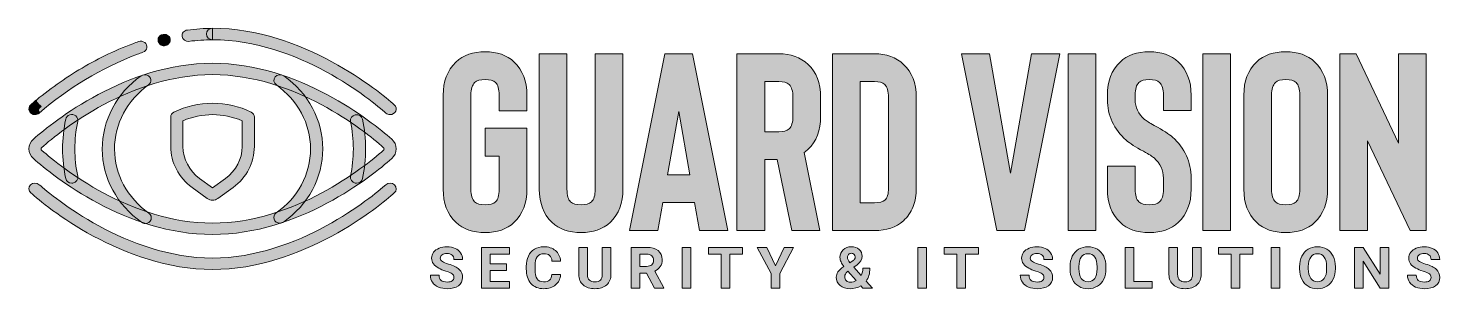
# Model space of a CAD drawing. Header units: inches. Extents: x 15 to 276, y -131 to -83.
import ezdxf

# ---------------------------------------------------------------- set-up
doc = ezdxf.new("R2010")
doc.units = ezdxf.units.IN
doc.header["$MEASUREMENT"] = 0
doc.layers.add('Layer 1', color=7, linetype='Continuous')

# ---------------------------------------------------------------- blocks, each defined once
blk = doc.blocks.new('block 2')
at = {"layer": 'Layer 1', "true_color": 0x1c1c1b}
h = blk.add_hatch(color=250, dxfattribs=at)
h.dxf.hatch_style = 2
edge = h.paths.add_edge_path()
edge.add_spline(control_points=[(99.65, -120.44), (97.48, -120.44), (95.68, -119.8), (94.25, -118.53), (92.7, -116.98), (91.92, -114.94), (91.92, -112.43), (91.92, -112.43), (91.92, -95.1), (91.92, -95.1), (91.92, -92.59), (92.7, -90.56), (94.25, -89), (95.68, -87.73), (97.48, -87.1), (99.65, -87.1), (101.89, -87.1), (103.69, -87.73), (105.06, -89), (106.61, -90.5), (107.38, -92.53), (107.38, -95.1), (107.38, -95.1), (107.38, -97.99), (107.38, -97.99), (107.38, -97.99), (102.26, -97.99), (102.26, -97.99), (102.26, -97.99), (102.26, -95.1), (102.26, -95.1), (102.26, -93.96), (102.04, -93.18), (101.61, -92.78), (101.21, -92.4), (100.55, -92.22), (99.65, -92.22), (98.78, -92.22), (98.15, -92.4), (97.74, -92.78), (97.28, -93.21), (97.05, -93.99), (97.05, -95.1), (97.05, -95.1), (97.05, -112.43), (97.05, -112.43), (97.05, -113.55), (97.28, -114.32), (97.74, -114.76), (98.15, -115.13), (98.78, -115.31), (99.65, -115.31), (100.55, -115.31), (101.21, -115.13), (101.61, -114.76), (102.04, -114.35), (102.26, -113.58), (102.26, -112.43), (102.26, -112.43), (102.26, -106.33), (102.26, -106.33), (102.26, -106.33), (99.7, -106.33), (99.7, -106.33), (99.7, -106.33), (99.7, -101.21), (99.7, -101.21), (99.7, -101.21), (107.38, -101.21), (107.38, -101.21), (107.38, -101.21), (107.38, -112.43), (107.38, -112.43), (107.38, -115), (106.61, -117.04), (105.06, -118.53), (103.69, -119.8), (101.89, -120.44), (99.65, -120.44)], knot_values=[0, 0, 0, 0, 1, 1, 1, 2, 2, 2, 3, 3, 3, 4, 4, 4, 5, 5, 5, 6, 6, 6, 7, 7, 7, 8, 8, 8, 9, 9, 9, 10, 10, 10, 11, 11, 11, 12, 12, 12, 13, 13, 13, 14, 14, 14, 15, 15, 15, 16, 16, 16, 17, 17, 17, 18, 18, 18, 19, 19, 19, 20, 20, 20, 21, 21, 21, 22, 22, 22, 23, 23, 23, 24, 24, 24, 25, 25, 25, 26, 26, 26, 26], degree=3, periodic=1)
h = blk.add_hatch(color=250, dxfattribs=at)
h.dxf.hatch_style = 2
edge = h.paths.add_edge_path()
edge.add_spline(control_points=[(117.4, -120.44), (115.16, -120.44), (113.36, -119.8), (111.99, -118.53), (110.44, -117.04), (109.67, -115), (109.67, -112.43), (109.67, -112.43), (109.67, -87.47), (109.67, -87.47), (109.67, -87.47), (114.79, -87.47), (114.79, -87.47), (114.79, -87.47), (114.79, -112.43), (114.79, -112.43), (114.79, -113.58), (115, -114.35), (115.44, -114.76), (115.84, -115.13), (116.49, -115.31), (117.4, -115.31), (118.26, -115.31), (118.9, -115.13), (119.3, -114.76), (119.77, -114.32), (120, -113.55), (120, -112.43), (120, -112.43), (120, -87.47), (120, -87.47), (120, -87.47), (125.13, -87.47), (125.13, -87.47), (125.13, -87.47), (125.13, -112.43), (125.13, -112.43), (125.13, -114.94), (124.35, -116.98), (122.8, -118.53), (121.37, -119.8), (119.57, -120.44), (117.4, -120.44)], knot_values=[0, 0, 0, 0, 1, 1, 1, 2, 2, 2, 3, 3, 3, 4, 4, 4, 5, 5, 5, 6, 6, 6, 7, 7, 7, 8, 8, 8, 9, 9, 9, 10, 10, 10, 11, 11, 11, 12, 12, 12, 13, 13, 13, 14, 14, 14, 14], degree=3, periodic=1)
h = blk.add_hatch(color=250, dxfattribs=at)
h.dxf.hatch_style = 2
h.paths.add_polyline_path([(138.35, -114.9), (132.48, -114.9), (131.55, -120.06), (126.34, -120.06), (132.86, -87.47), (137.98, -87.47), (144.5, -120.06), (139.28, -120.06)])
h.paths.add_polyline_path([(137.47, -109.77), (135.42, -98.09), (133.37, -109.77)])
h = blk.add_hatch(color=250, dxfattribs=at)
h.dxf.hatch_style = 2
edge = h.paths.add_edge_path()
edge.add_spline(control_points=[(161.49, -120.06), (161.49, -120.06), (156.28, -120.06), (156.28, -120.06), (156.28, -120.06), (153.62, -106.98), (153.62, -106.98), (153.62, -106.98), (151.3, -106.98), (151.3, -106.98), (151.3, -106.98), (151.3, -120.06), (151.3, -120.06), (151.3, -120.06), (146.17, -120.06), (146.17, -120.06), (146.17, -120.06), (146.17, -87.47), (146.17, -87.47), (146.17, -87.47), (153.9, -87.47), (153.9, -87.47), (156.11, -87.47), (157.91, -88.12), (159.31, -89.42), (160.86, -90.85), (161.63, -92.87), (161.63, -95.48), (161.63, -95.48), (161.63, -98.97), (161.63, -98.97), (161.63, -101.61), (160.86, -103.64), (159.31, -105.07), (159.09, -105.29), (158.84, -105.49), (158.56, -105.68), (158.56, -105.68), (161.49, -120.06), (161.49, -120.06)], knot_values=[0, 0, 0, 0, 1, 1, 1, 2, 2, 2, 3, 3, 3, 4, 4, 4, 5, 5, 5, 6, 6, 6, 7, 7, 7, 8, 8, 8, 9, 9, 9, 10, 10, 10, 11, 11, 11, 12, 12, 12, 13, 13, 13, 13], degree=3, periodic=1)
edge = h.paths.add_edge_path()
edge.add_spline(control_points=[(156.51, -95.48), (156.51, -94.39), (156.28, -93.61), (155.81, -93.15), (155.41, -92.78), (154.77, -92.59), (153.9, -92.59), (153.9, -92.59), (151.3, -92.59), (151.3, -92.59), (151.3, -92.59), (151.3, -101.86), (151.3, -101.86), (151.3, -101.86), (153.9, -101.86), (153.9, -101.86), (154.77, -101.86), (155.41, -101.67), (155.81, -101.3), (156.28, -100.86), (156.51, -100.09), (156.51, -98.97), (156.51, -98.97), (156.51, -95.48), (156.51, -95.48)], knot_values=[0, 0, 0, 0, 1, 1, 1, 2, 2, 2, 3, 3, 3, 4, 4, 4, 5, 5, 5, 6, 6, 6, 7, 7, 7, 8, 8, 8, 8], degree=3, periodic=1)
h = blk.add_hatch(color=250, dxfattribs=at)
h.dxf.hatch_style = 2
edge = h.paths.add_edge_path()
edge.add_spline(control_points=[(171.55, -120.06), (171.55, -120.06), (163.82, -120.06), (163.82, -120.06), (163.82, -120.06), (163.82, -87.47), (163.82, -87.47), (163.82, -87.47), (171.55, -87.47), (171.55, -87.47), (173.76, -87.47), (175.56, -88.12), (176.95, -89.42), (178.51, -90.85), (179.28, -92.87), (179.28, -95.48), (179.28, -95.48), (179.28, -112.24), (179.28, -112.24), (179.28, -113.51), (179.1, -114.65), (178.72, -115.64), (178.29, -116.7), (177.68, -117.57), (176.91, -118.25), (175.57, -119.46), (173.79, -120.06), (171.55, -120.06)], knot_values=[0, 0, 0, 0, 1, 1, 1, 2, 2, 2, 3, 3, 3, 4, 4, 4, 5, 5, 5, 6, 6, 6, 7, 7, 7, 8, 8, 8, 9, 9, 9, 9], degree=3, periodic=1)
edge = h.paths.add_edge_path()
edge.add_spline(control_points=[(168.94, -114.94), (168.94, -114.94), (171.55, -114.94), (171.55, -114.94), (172.48, -114.94), (173.13, -114.77), (173.51, -114.43), (173.94, -114.06), (174.16, -113.33), (174.16, -112.24), (174.16, -112.24), (174.16, -95.48), (174.16, -95.48), (174.16, -94.39), (173.93, -93.61), (173.46, -93.15), (173.06, -92.78), (172.42, -92.59), (171.55, -92.59), (171.55, -92.59), (168.94, -92.59), (168.94, -92.59), (168.94, -92.59), (168.94, -114.94), (168.94, -114.94)], knot_values=[0, 0, 0, 0, 1, 1, 1, 2, 2, 2, 3, 3, 3, 4, 4, 4, 5, 5, 5, 6, 6, 6, 7, 7, 7, 8, 8, 8, 8], degree=3, periodic=1)
h = blk.add_hatch(color=250, dxfattribs=at)
h.dxf.hatch_style = 2
h.paths.add_polyline_path([(200.56, -87.47), (205.78, -87.47), (199.26, -120.06), (194.14, -120.06), (187.62, -87.47), (192.83, -87.47), (196.7, -109.49)])
h = blk.add_hatch(color=250, dxfattribs=at)
h.dxf.hatch_style = 2
h.paths.add_polyline_path([(212.44, -120.06), (207.31, -120.06), (207.31, -87.47), (212.44, -87.47)])
h = blk.add_hatch(color=250, dxfattribs=at)
h.dxf.hatch_style = 2
edge = h.paths.add_edge_path()
edge.add_spline(control_points=[(222.31, -120.44), (220.07, -120.44), (218.27, -119.8), (216.91, -118.53), (215.35, -117.04), (214.58, -115), (214.58, -112.43), (214.58, -112.43), (214.58, -108.19), (214.58, -108.19), (214.58, -108.19), (219.7, -108.19), (219.7, -108.19), (219.7, -108.19), (219.7, -112.43), (219.7, -112.43), (219.7, -113.55), (219.93, -114.32), (220.4, -114.76), (220.8, -115.13), (221.44, -115.31), (222.31, -115.31), (223.21, -115.31), (223.84, -115.13), (224.22, -114.76), (224.68, -114.35), (224.92, -113.58), (224.92, -112.43), (224.92, -112.43), (224.92, -110.38), (224.92, -110.38), (224.92, -108.95), (224.34, -107.71), (223.19, -106.65), (222.94, -106.44), (222.29, -106.03), (221.24, -105.44), (219.78, -104.67), (218.71, -103.98), (218.02, -103.39), (216.91, -102.4), (216.05, -101.27), (215.46, -99.99), (214.87, -98.72), (214.58, -97.36), (214.58, -95.9), (214.58, -95.9), (214.58, -95.1), (214.58, -95.1), (214.58, -92.53), (215.35, -90.5), (216.91, -89), (218.27, -87.73), (220.07, -87.1), (222.31, -87.1), (224.54, -87.1), (226.34, -87.73), (227.71, -89), (229.26, -90.5), (230.04, -92.53), (230.04, -95.1), (230.04, -95.1), (230.04, -97.95), (230.04, -97.95), (230.04, -97.95), (224.92, -97.95), (224.92, -97.95), (224.92, -97.95), (224.92, -95.1), (224.92, -95.1), (224.92, -93.96), (224.68, -93.18), (224.22, -92.78), (223.84, -92.4), (223.21, -92.22), (222.31, -92.22), (221.44, -92.22), (220.8, -92.4), (220.4, -92.78), (219.93, -93.21), (219.7, -93.99), (219.7, -95.1), (219.7, -95.1), (219.7, -95.9), (219.7, -95.9), (219.7, -97.32), (220.27, -98.55), (221.42, -99.58), (221.73, -99.82), (222.34, -100.2), (223.24, -100.69), (224.85, -101.56), (225.97, -102.28), (226.59, -102.84), (228.89, -104.88), (230.04, -107.4), (230.04, -110.38), (230.04, -110.38), (230.04, -112.43), (230.04, -112.43), (230.04, -115), (229.26, -117.04), (227.71, -118.53), (226.34, -119.8), (224.54, -120.44), (222.31, -120.44)], knot_values=[0, 0, 0, 0, 1, 1, 1, 2, 2, 2, 3, 3, 3, 4, 4, 4, 5, 5, 5, 6, 6, 6, 7, 7, 7, 8, 8, 8, 9, 9, 9, 10, 10, 10, 11, 11, 11, 12, 12, 12, 13, 13, 13, 14, 14, 14, 15, 15, 15, 16, 16, 16, 17, 17, 17, 18, 18, 18, 19, 19, 19, 20, 20, 20, 21, 21, 21, 22, 22, 22, 23, 23, 23, 24, 24, 24, 25, 25, 25, 26, 26, 26, 27, 27, 27, 28, 28, 28, 29, 29, 29, 30, 30, 30, 31, 31, 31, 32, 32, 32, 33, 33, 33, 34, 34, 34, 35, 35, 35, 35], degree=3, periodic=1)
h = blk.add_hatch(color=250, dxfattribs=at)
h.dxf.hatch_style = 2
h.paths.add_polyline_path([(237.3, -120.06), (232.18, -120.06), (232.18, -87.47), (237.3, -87.47)])
h = blk.add_hatch(color=250, dxfattribs=at)
h.dxf.hatch_style = 2
edge = h.paths.add_edge_path()
edge.add_spline(control_points=[(247.5, -120.44), (245.26, -120.44), (243.46, -119.8), (242.1, -118.53), (240.55, -117.04), (239.77, -115), (239.77, -112.43), (239.77, -112.43), (239.77, -95.1), (239.77, -95.1), (239.77, -92.53), (240.55, -90.5), (242.1, -89), (243.46, -87.73), (245.26, -87.1), (247.5, -87.1), (249.73, -87.1), (251.53, -87.73), (252.9, -89), (254.45, -90.5), (255.23, -92.53), (255.23, -95.1), (255.23, -95.1), (255.23, -112.43), (255.23, -112.43), (255.23, -115), (254.45, -117.04), (252.9, -118.53), (251.53, -119.8), (249.73, -120.44), (247.5, -120.44)], knot_values=[0, 0, 0, 0, 1, 1, 1, 2, 2, 2, 3, 3, 3, 4, 4, 4, 5, 5, 5, 6, 6, 6, 7, 7, 7, 8, 8, 8, 9, 9, 9, 10, 10, 10, 10], degree=3, periodic=1)
edge = h.paths.add_edge_path()
edge.add_spline(control_points=[(247.5, -92.22), (246.63, -92.22), (245.99, -92.4), (245.59, -92.78), (245.12, -93.21), (244.89, -93.99), (244.89, -95.1), (244.89, -95.1), (244.89, -112.43), (244.89, -112.43), (244.89, -113.55), (245.12, -114.32), (245.59, -114.76), (245.99, -115.13), (246.63, -115.31), (247.5, -115.31), (248.4, -115.31), (249.04, -115.13), (249.41, -114.76), (249.87, -114.35), (250.11, -113.58), (250.11, -112.43), (250.11, -112.43), (250.11, -95.1), (250.11, -95.1), (250.11, -93.96), (249.87, -93.18), (249.41, -92.78), (249.04, -92.4), (248.4, -92.22), (247.5, -92.22)], knot_values=[0, 0, 0, 0, 1, 1, 1, 2, 2, 2, 3, 3, 3, 4, 4, 4, 5, 5, 5, 6, 6, 6, 7, 7, 7, 8, 8, 8, 9, 9, 9, 10, 10, 10, 10], degree=3, periodic=1)
h = blk.add_hatch(color=250, dxfattribs=at)
h.dxf.hatch_style = 2
h.paths.add_polyline_path([(273.44, -120.06), (270.46, -120.06), (262.63, -103.53), (262.63, -120.06), (257.51, -120.06), (257.51, -87.47), (260.49, -87.47), (268.31, -103.95), (268.31, -87.47), (273.44, -87.47)])
at = {"layer": 'Layer 1', "lineweight": 0}
for points in [[(138.35, -114.9), (132.48, -114.9), (131.55, -120.06), (126.34, -120.06), (132.86, -87.47), (137.98, -87.47), (144.5, -120.06), (139.28, -120.06), (138.35, -114.9)], [(200.56, -87.47), (205.78, -87.47), (199.26, -120.06), (194.14, -120.06), (187.62, -87.47), (192.83, -87.47), (196.7, -109.49), (200.56, -87.47)], [(212.44, -120.06), (207.31, -120.06), (207.31, -87.47), (212.44, -87.47), (212.44, -120.06)], [(237.3, -120.06), (232.18, -120.06), (232.18, -87.47), (237.3, -87.47), (237.3, -120.06)], [(273.44, -120.06), (270.46, -120.06), (262.63, -103.53), (262.63, -120.06), (257.51, -120.06), (257.51, -87.47), (260.49, -87.47), (268.31, -103.95), (268.31, -87.47), (273.44, -87.47), (273.44, -120.06)], [(137.47, -109.77), (135.42, -98.09), (133.37, -109.77), (137.47, -109.77)]]:
    blk.add_lwpolyline(points, dxfattribs=at)
for points, knots in [([(99.65, -120.44), (97.48, -120.44), (95.68, -119.8), (94.25, -118.53), (92.7, -116.98), (91.92, -114.94), (91.92, -112.43), (91.92, -112.43), (91.92, -95.1), (91.92, -95.1), (91.92, -92.59), (92.7, -90.56), (94.25, -89), (95.68, -87.73), (97.48, -87.1), (99.65, -87.1), (101.89, -87.1), (103.69, -87.73), (105.06, -89), (106.61, -90.5), (107.38, -92.53), (107.38, -95.1), (107.38, -95.1), (107.38, -97.99), (107.38, -97.99), (107.38, -97.99), (102.26, -97.99), (102.26, -97.99), (102.26, -97.99), (102.26, -95.1), (102.26, -95.1), (102.26, -93.96), (102.04, -93.18), (101.61, -92.78), (101.21, -92.4), (100.55, -92.22), (99.65, -92.22), (98.78, -92.22), (98.15, -92.4), (97.74, -92.78), (97.28, -93.21), (97.05, -93.99), (97.05, -95.1), (97.05, -95.1), (97.05, -112.43), (97.05, -112.43), (97.05, -113.55), (97.28, -114.32), (97.74, -114.76), (98.15, -115.13), (98.78, -115.31), (99.65, -115.31), (100.55, -115.31), (101.21, -115.13), (101.61, -114.76), (102.04, -114.35), (102.26, -113.58), (102.26, -112.43), (102.26, -112.43), (102.26, -106.33), (102.26, -106.33), (102.26, -106.33), (99.7, -106.33), (99.7, -106.33), (99.7, -106.33), (99.7, -101.21), (99.7, -101.21), (99.7, -101.21), (107.38, -101.21), (107.38, -101.21), (107.38, -101.21), (107.38, -112.43), (107.38, -112.43), (107.38, -115), (106.61, -117.04), (105.06, -118.53), (103.69, -119.8), (101.89, -120.44), (99.65, -120.44)], [0, 0, 0, 0, 1, 1, 1, 2, 2, 2, 3, 3, 3, 4, 4, 4, 5, 5, 5, 6, 6, 6, 7, 7, 7, 8, 8, 8, 9, 9, 9, 10, 10, 10, 11, 11, 11, 12, 12, 12, 13, 13, 13, 14, 14, 14, 15, 15, 15, 16, 16, 16, 17, 17, 17, 18, 18, 18, 19, 19, 19, 20, 20, 20, 21, 21, 21, 22, 22, 22, 23, 23, 23, 24, 24, 24, 25, 25, 25, 26, 26, 26, 26]), ([(117.4, -120.44), (115.16, -120.44), (113.36, -119.8), (111.99, -118.53), (110.44, -117.04), (109.67, -115), (109.67, -112.43), (109.67, -112.43), (109.67, -87.47), (109.67, -87.47), (109.67, -87.47), (114.79, -87.47), (114.79, -87.47), (114.79, -87.47), (114.79, -112.43), (114.79, -112.43), (114.79, -113.58), (115, -114.35), (115.44, -114.76), (115.84, -115.13), (116.49, -115.31), (117.4, -115.31), (118.26, -115.31), (118.9, -115.13), (119.3, -114.76), (119.77, -114.32), (120, -113.55), (120, -112.43), (120, -112.43), (120, -87.47), (120, -87.47), (120, -87.47), (125.13, -87.47), (125.13, -87.47), (125.13, -87.47), (125.13, -112.43), (125.13, -112.43), (125.13, -114.94), (124.35, -116.98), (122.8, -118.53), (121.37, -119.8), (119.57, -120.44), (117.4, -120.44)], [0, 0, 0, 0, 1, 1, 1, 2, 2, 2, 3, 3, 3, 4, 4, 4, 5, 5, 5, 6, 6, 6, 7, 7, 7, 8, 8, 8, 9, 9, 9, 10, 10, 10, 11, 11, 11, 12, 12, 12, 13, 13, 13, 14, 14, 14, 14]), ([(161.49, -120.06), (161.49, -120.06), (156.28, -120.06), (156.28, -120.06), (156.28, -120.06), (153.62, -106.98), (153.62, -106.98), (153.62, -106.98), (151.3, -106.98), (151.3, -106.98), (151.3, -106.98), (151.3, -120.06), (151.3, -120.06), (151.3, -120.06), (146.17, -120.06), (146.17, -120.06), (146.17, -120.06), (146.17, -87.47), (146.17, -87.47), (146.17, -87.47), (153.9, -87.47), (153.9, -87.47), (156.11, -87.47), (157.91, -88.12), (159.31, -89.42), (160.86, -90.85), (161.63, -92.87), (161.63, -95.48), (161.63, -95.48), (161.63, -98.97), (161.63, -98.97), (161.63, -101.61), (160.86, -103.64), (159.31, -105.07), (159.09, -105.29), (158.84, -105.49), (158.56, -105.68), (158.56, -105.68), (161.49, -120.06), (161.49, -120.06)], [0, 0, 0, 0, 1, 1, 1, 2, 2, 2, 3, 3, 3, 4, 4, 4, 5, 5, 5, 6, 6, 6, 7, 7, 7, 8, 8, 8, 9, 9, 9, 10, 10, 10, 11, 11, 11, 12, 12, 12, 13, 13, 13, 13]), ([(171.55, -120.06), (171.55, -120.06), (163.82, -120.06), (163.82, -120.06), (163.82, -120.06), (163.82, -87.47), (163.82, -87.47), (163.82, -87.47), (171.55, -87.47), (171.55, -87.47), (173.76, -87.47), (175.56, -88.12), (176.95, -89.42), (178.51, -90.85), (179.28, -92.87), (179.28, -95.48), (179.28, -95.48), (179.28, -112.24), (179.28, -112.24), (179.28, -113.51), (179.1, -114.65), (178.72, -115.64), (178.29, -116.7), (177.68, -117.57), (176.91, -118.25), (175.57, -119.46), (173.79, -120.06), (171.55, -120.06)], [0, 0, 0, 0, 1, 1, 1, 2, 2, 2, 3, 3, 3, 4, 4, 4, 5, 5, 5, 6, 6, 6, 7, 7, 7, 8, 8, 8, 9, 9, 9, 9]), ([(222.31, -120.44), (220.07, -120.44), (218.27, -119.8), (216.91, -118.53), (215.35, -117.04), (214.58, -115), (214.58, -112.43), (214.58, -112.43), (214.58, -108.19), (214.58, -108.19), (214.58, -108.19), (219.7, -108.19), (219.7, -108.19), (219.7, -108.19), (219.7, -112.43), (219.7, -112.43), (219.7, -113.55), (219.93, -114.32), (220.4, -114.76), (220.8, -115.13), (221.44, -115.31), (222.31, -115.31), (223.21, -115.31), (223.84, -115.13), (224.22, -114.76), (224.68, -114.35), (224.92, -113.58), (224.92, -112.43), (224.92, -112.43), (224.92, -110.38), (224.92, -110.38), (224.92, -108.95), (224.34, -107.71), (223.19, -106.65), (222.94, -106.44), (222.29, -106.03), (221.24, -105.44), (219.78, -104.67), (218.71, -103.98), (218.02, -103.39), (216.91, -102.4), (216.05, -101.27), (215.46, -99.99), (214.87, -98.72), (214.58, -97.36), (214.58, -95.9), (214.58, -95.9), (214.58, -95.1), (214.58, -95.1), (214.58, -92.53), (215.35, -90.5), (216.91, -89), (218.27, -87.73), (220.07, -87.1), (222.31, -87.1), (224.54, -87.1), (226.34, -87.73), (227.71, -89), (229.26, -90.5), (230.04, -92.53), (230.04, -95.1), (230.04, -95.1), (230.04, -97.95), (230.04, -97.95), (230.04, -97.95), (224.92, -97.95), (224.92, -97.95), (224.92, -97.95), (224.92, -95.1), (224.92, -95.1), (224.92, -93.96), (224.68, -93.18), (224.22, -92.78), (223.84, -92.4), (223.21, -92.22), (222.31, -92.22), (221.44, -92.22), (220.8, -92.4), (220.4, -92.78), (219.93, -93.21), (219.7, -93.99), (219.7, -95.1), (219.7, -95.1), (219.7, -95.9), (219.7, -95.9), (219.7, -97.32), (220.27, -98.55), (221.42, -99.58), (221.73, -99.82), (222.34, -100.2), (223.24, -100.69), (224.85, -101.56), (225.97, -102.28), (226.59, -102.84), (228.89, -104.88), (230.04, -107.4), (230.04, -110.38), (230.04, -110.38), (230.04, -112.43), (230.04, -112.43), (230.04, -115), (229.26, -117.04), (227.71, -118.53), (226.34, -119.8), (224.54, -120.44), (222.31, -120.44)], [0, 0, 0, 0, 1, 1, 1, 2, 2, 2, 3, 3, 3, 4, 4, 4, 5, 5, 5, 6, 6, 6, 7, 7, 7, 8, 8, 8, 9, 9, 9, 10, 10, 10, 11, 11, 11, 12, 12, 12, 13, 13, 13, 14, 14, 14, 15, 15, 15, 16, 16, 16, 17, 17, 17, 18, 18, 18, 19, 19, 19, 20, 20, 20, 21, 21, 21, 22, 22, 22, 23, 23, 23, 24, 24, 24, 25, 25, 25, 26, 26, 26, 27, 27, 27, 28, 28, 28, 29, 29, 29, 30, 30, 30, 31, 31, 31, 32, 32, 32, 33, 33, 33, 34, 34, 34, 35, 35, 35, 35]), ([(247.5, -120.44), (245.26, -120.44), (243.46, -119.8), (242.1, -118.53), (240.55, -117.04), (239.77, -115), (239.77, -112.43), (239.77, -112.43), (239.77, -95.1), (239.77, -95.1), (239.77, -92.53), (240.55, -90.5), (242.1, -89), (243.46, -87.73), (245.26, -87.1), (247.5, -87.1), (249.73, -87.1), (251.53, -87.73), (252.9, -89), (254.45, -90.5), (255.23, -92.53), (255.23, -95.1), (255.23, -95.1), (255.23, -112.43), (255.23, -112.43), (255.23, -115), (254.45, -117.04), (252.9, -118.53), (251.53, -119.8), (249.73, -120.44), (247.5, -120.44)], [0, 0, 0, 0, 1, 1, 1, 2, 2, 2, 3, 3, 3, 4, 4, 4, 5, 5, 5, 6, 6, 6, 7, 7, 7, 8, 8, 8, 9, 9, 9, 10, 10, 10, 10]), ([(156.51, -95.48), (156.51, -94.39), (156.28, -93.61), (155.81, -93.15), (155.41, -92.78), (154.77, -92.59), (153.9, -92.59), (153.9, -92.59), (151.3, -92.59), (151.3, -92.59), (151.3, -92.59), (151.3, -101.86), (151.3, -101.86), (151.3, -101.86), (153.9, -101.86), (153.9, -101.86), (154.77, -101.86), (155.41, -101.67), (155.81, -101.3), (156.28, -100.86), (156.51, -100.09), (156.51, -98.97), (156.51, -98.97), (156.51, -95.48), (156.51, -95.48)], [0, 0, 0, 0, 1, 1, 1, 2, 2, 2, 3, 3, 3, 4, 4, 4, 5, 5, 5, 6, 6, 6, 7, 7, 7, 8, 8, 8, 8]), ([(168.94, -114.94), (168.94, -114.94), (171.55, -114.94), (171.55, -114.94), (172.48, -114.94), (173.13, -114.77), (173.51, -114.43), (173.94, -114.06), (174.16, -113.33), (174.16, -112.24), (174.16, -112.24), (174.16, -95.48), (174.16, -95.48), (174.16, -94.39), (173.93, -93.61), (173.46, -93.15), (173.06, -92.78), (172.42, -92.59), (171.55, -92.59), (171.55, -92.59), (168.94, -92.59), (168.94, -92.59), (168.94, -92.59), (168.94, -114.94), (168.94, -114.94)], [0, 0, 0, 0, 1, 1, 1, 2, 2, 2, 3, 3, 3, 4, 4, 4, 5, 5, 5, 6, 6, 6, 7, 7, 7, 8, 8, 8, 8]), ([(247.5, -92.22), (246.63, -92.22), (245.99, -92.4), (245.59, -92.78), (245.12, -93.21), (244.89, -93.99), (244.89, -95.1), (244.89, -95.1), (244.89, -112.43), (244.89, -112.43), (244.89, -113.55), (245.12, -114.32), (245.59, -114.76), (245.99, -115.13), (246.63, -115.31), (247.5, -115.31), (248.4, -115.31), (249.04, -115.13), (249.41, -114.76), (249.87, -114.35), (250.11, -113.58), (250.11, -112.43), (250.11, -112.43), (250.11, -95.1), (250.11, -95.1), (250.11, -93.96), (249.87, -93.18), (249.41, -92.78), (249.04, -92.4), (248.4, -92.22), (247.5, -92.22)], [0, 0, 0, 0, 1, 1, 1, 2, 2, 2, 3, 3, 3, 4, 4, 4, 5, 5, 5, 6, 6, 6, 7, 7, 7, 8, 8, 8, 9, 9, 9, 10, 10, 10, 10])]:
    blk.add_open_spline(points, degree=3, knots=knots, dxfattribs=at)
blk = doc.blocks.new('block 5')
at = {"layer": 'Layer 1', "true_color": 0x1c1c1b}
h = blk.add_hatch(color=250, dxfattribs=at)
h.dxf.hatch_style = 2
edge = h.paths.add_edge_path()
edge.add_spline(control_points=[(17.45, -97.39), (17.53, -97.33), (17.61, -97.27), (17.69, -97.21), (17.4, -96.99), (17.17, -96.67), (16.91, -96.38), (16.83, -96.27), (16.77, -96.16), (16.74, -96.05), (16.34, -96.39), (16.02, -96.66), (15.78, -96.87), (15.44, -97.17), (15.33, -97.62), (15.51, -98.02), (15.68, -98.42), (16.09, -98.69), (16.56, -98.69), (16.85, -98.69), (17.12, -98.59), (17.33, -98.4), (17.31, -98.42), (17.28, -98.45), (17.26, -98.47), (17.32, -98.42), (17.38, -98.36), (17.45, -98.31), (17.18, -98.08), (17.08, -97.68), (17.45, -97.39)], knot_values=[0, 0, 0, 0, 1, 1, 1, 2, 2, 2, 3, 3, 3, 4, 4, 4, 5, 5, 5, 6, 6, 6, 7, 7, 7, 8, 8, 8, 9, 9, 9, 10, 10, 10, 10], degree=3, periodic=1)
at = {"layer": 'Layer 1', "lineweight": 0}
blk.add_open_spline([(17.45, -97.39), (17.53, -97.33), (17.61, -97.27), (17.69, -97.21), (17.4, -96.99), (17.17, -96.67), (16.91, -96.38), (16.83, -96.27), (16.77, -96.16), (16.74, -96.05), (16.34, -96.39), (16.02, -96.66), (15.78, -96.87), (15.44, -97.17), (15.33, -97.62), (15.51, -98.02), (15.68, -98.42), (16.09, -98.69), (16.56, -98.69), (16.85, -98.69), (17.12, -98.59), (17.33, -98.4), (17.31, -98.42), (17.28, -98.45), (17.26, -98.47), (17.32, -98.42), (17.38, -98.36), (17.45, -98.31), (17.18, -98.08), (17.08, -97.68), (17.45, -97.39)], degree=3, knots=[0, 0, 0, 0, 1, 1, 1, 2, 2, 2, 3, 3, 3, 4, 4, 4, 5, 5, 5, 6, 6, 6, 7, 7, 7, 8, 8, 8, 9, 9, 9, 10, 10, 10, 10], dxfattribs=at)
blk = doc.blocks.new('block 4')
at = {"layer": 'Layer 1'}
blk.add_blockref('block 5', (0, 0), dxfattribs=at)
blk = doc.blocks.new('block 7')
at = {"layer": 'Layer 1', "true_color": 0x1c1c1b}
h = blk.add_hatch(color=250, dxfattribs=at)
h.dxf.hatch_style = 2
edge = h.paths.add_edge_path()
edge.add_spline(control_points=[(43.72, -84.27), (43.82, -84.84), (44.37, -85.24), (44.99, -85.18), (46.43, -85), (47.89, -84.9), (49.34, -84.88), (49.34, -84.88), (49.34, -82.77), (49.34, -82.77), (47.78, -82.8), (46.23, -82.9), (44.69, -83.1), (44.39, -83.12), (44.11, -83.27), (43.93, -83.49), (43.75, -83.71), (43.67, -84), (43.72, -84.27), (43.72, -84.27), (43.72, -84.27), (43.72, -84.27)], knot_values=[0, 0, 0, 0, 1, 1, 1, 2, 2, 2, 3, 3, 3, 4, 4, 4, 5, 5, 5, 6, 6, 6, 7, 7, 7, 7], degree=3, periodic=1)
at = {"layer": 'Layer 1', "lineweight": 0}
blk.add_lwpolyline([(43.72, -84.27), (43.72, -84.27)], dxfattribs=at)
blk.add_open_spline([(43.72, -84.27), (43.82, -84.84), (44.37, -85.24), (44.99, -85.18), (46.43, -85), (47.89, -84.9), (49.34, -84.88), (49.34, -84.88), (49.34, -82.77), (49.34, -82.77), (47.78, -82.8), (46.23, -82.9), (44.69, -83.1), (44.39, -83.12), (44.11, -83.27), (43.93, -83.49), (43.75, -83.71), (43.67, -84), (43.72, -84.27), (43.72, -84.27), (43.72, -84.27), (43.72, -84.27)], degree=3, knots=[0, 0, 0, 0, 1, 1, 1, 2, 2, 2, 3, 3, 3, 4, 4, 4, 5, 5, 5, 6, 6, 6, 7, 7, 7, 7], dxfattribs=at)
blk = doc.blocks.new('block 6')
at = {"layer": 'Layer 1'}
blk.add_blockref('block 7', (0, 0), dxfattribs=at)
blk = doc.blocks.new('block 9')
at = {"layer": 'Layer 1', "true_color": 0x1c1c1b}
h = blk.add_hatch(color=250, dxfattribs=at)
h.dxf.hatch_style = 2
edge = h.paths.add_edge_path()
edge.add_spline(control_points=[(15.78, -96.87), (15.78, -96.87), (17.33, -98.4), (17.33, -98.4), (22.63, -93.81), (28.77, -90.14), (35.46, -87.56), (35.8, -87.43), (36.14, -87.3), (36.49, -87.19), (36.86, -87.06), (37.14, -86.75), (37.21, -86.38), (37.27, -86.01), (37.12, -85.63), (36.81, -85.39), (36.5, -85.15), (36.07, -85.09), (35.69, -85.22), (35.33, -85.33), (34.97, -85.47), (34.62, -85.61), (31.13, -86.92), (27.8, -88.55), (24.65, -90.46), (21.5, -92.35), (18.53, -94.5), (15.78, -96.87), (15.78, -96.87), (15.78, -96.87), (15.78, -96.87)], knot_values=[0, 0, 0, 0, 1, 1, 1, 2, 2, 2, 3, 3, 3, 4, 4, 4, 5, 5, 5, 6, 6, 6, 7, 7, 7, 8, 8, 8, 9, 9, 9, 10, 10, 10, 10], degree=3, periodic=1)
at = {"layer": 'Layer 1', "lineweight": 0}
blk.add_lwpolyline([(15.78, -96.87), (15.78, -96.87)], dxfattribs=at)
blk.add_open_spline([(15.78, -96.87), (15.78, -96.87), (17.33, -98.4), (17.33, -98.4), (22.63, -93.81), (28.77, -90.14), (35.46, -87.56), (35.8, -87.43), (36.14, -87.3), (36.49, -87.19), (36.86, -87.06), (37.14, -86.75), (37.21, -86.38), (37.27, -86.01), (37.12, -85.63), (36.81, -85.39), (36.5, -85.15), (36.07, -85.09), (35.69, -85.22), (35.33, -85.33), (34.97, -85.47), (34.62, -85.61), (31.13, -86.92), (27.8, -88.55), (24.65, -90.46), (21.5, -92.35), (18.53, -94.5), (15.78, -96.87), (15.78, -96.87), (15.78, -96.87), (15.78, -96.87)], degree=3, knots=[0, 0, 0, 0, 1, 1, 1, 2, 2, 2, 3, 3, 3, 4, 4, 4, 5, 5, 5, 6, 6, 6, 7, 7, 7, 8, 8, 8, 9, 9, 9, 10, 10, 10, 10], dxfattribs=at)
blk = doc.blocks.new('block 8')
at = {"layer": 'Layer 1'}
blk.add_blockref('block 9', (0, 0), dxfattribs=at)
blk = doc.blocks.new('block 12')
at = {"layer": 'Layer 1', "true_color": 0x1c1c1b}
h = blk.add_hatch(color=250, dxfattribs=at)
h.dxf.hatch_style = 2
edge = h.paths.add_edge_path()
edge.add_spline(control_points=[(40.68, -85.96), (40.96, -85.88), (41.2, -85.71), (41.36, -85.48), (41.36, -85.48), (41.45, -85.31), (41.45, -85.31), (41.48, -85.24), (41.5, -85.17), (41.51, -85.1), (41.52, -85.04), (41.53, -84.97), (41.53, -84.91), (41.52, -84.83), (41.51, -84.76), (41.5, -84.69), (41.43, -84.42), (41.25, -84.18), (40.99, -84.03), (40.86, -83.96), (40.71, -83.91), (40.56, -83.89), (40.1, -83.85), (39.65, -84.05), (39.41, -84.42), (39.27, -84.67), (39.24, -84.96), (39.31, -85.23), (39.4, -85.49), (39.59, -85.72), (39.84, -85.86), (40.1, -85.99), (40.4, -86.03), (40.68, -85.96), (40.68, -85.96), (40.68, -85.96), (40.68, -85.96)], knot_values=[0, 0, 0, 0, 1, 1, 1, 2, 2, 2, 3, 3, 3, 4, 4, 4, 5, 5, 5, 6, 6, 6, 7, 7, 7, 8, 8, 8, 9, 9, 9, 10, 10, 10, 11, 11, 11, 12, 12, 12, 12], degree=3, periodic=1)
at = {"layer": 'Layer 1', "lineweight": 0}
blk.add_lwpolyline([(40.68, -85.96), (40.68, -85.96)], dxfattribs=at)
blk.add_open_spline([(40.68, -85.96), (40.96, -85.88), (41.2, -85.71), (41.36, -85.48), (41.36, -85.48), (41.45, -85.31), (41.45, -85.31), (41.48, -85.24), (41.5, -85.17), (41.51, -85.1), (41.52, -85.04), (41.53, -84.97), (41.53, -84.91), (41.52, -84.83), (41.51, -84.76), (41.5, -84.69), (41.43, -84.42), (41.25, -84.18), (40.99, -84.03), (40.86, -83.96), (40.71, -83.91), (40.56, -83.89), (40.1, -83.85), (39.65, -84.05), (39.41, -84.42), (39.27, -84.67), (39.24, -84.96), (39.31, -85.23), (39.4, -85.49), (39.59, -85.72), (39.84, -85.86), (40.1, -85.99), (40.4, -86.03), (40.68, -85.96), (40.68, -85.96), (40.68, -85.96), (40.68, -85.96)], degree=3, knots=[0, 0, 0, 0, 1, 1, 1, 2, 2, 2, 3, 3, 3, 4, 4, 4, 5, 5, 5, 6, 6, 6, 7, 7, 7, 8, 8, 8, 9, 9, 9, 10, 10, 10, 11, 11, 11, 12, 12, 12, 12], dxfattribs=at)
blk = doc.blocks.new('block 11')
at = {"layer": 'Layer 1'}
blk.add_blockref('block 12', (0, 0), dxfattribs=at)
blk = doc.blocks.new('block 14')
at = {"layer": 'Layer 1', "true_color": 0x1c1c1b}
h = blk.add_hatch(color=250, dxfattribs=at)
h.dxf.hatch_style = 2
edge = h.paths.add_edge_path()
edge.add_spline(control_points=[(82.13, -98.69), (81.84, -98.69), (81.56, -98.59), (81.35, -98.4), (78.78, -96.14), (65.17, -84.88), (49.34, -84.88), (48.72, -84.88), (48.21, -84.41), (48.21, -83.82), (48.21, -83.24), (48.72, -82.77), (49.34, -82.77), (66.03, -82.77), (80.23, -94.52), (82.9, -96.87), (83.24, -97.17), (83.35, -97.63), (83.17, -98.03), (83, -98.42), (82.59, -98.69), (82.13, -98.69), (82.13, -98.69), (82.13, -98.69), (82.13, -98.69)], knot_values=[0, 0, 0, 0, 1, 1, 1, 2, 2, 2, 3, 3, 3, 4, 4, 4, 5, 5, 5, 6, 6, 6, 7, 7, 7, 8, 8, 8, 8], degree=3, periodic=1)
at = {"layer": 'Layer 1', "lineweight": 0}
blk.add_lwpolyline([(82.13, -98.69), (82.13, -98.69)], dxfattribs=at)
blk.add_open_spline([(82.13, -98.69), (81.84, -98.69), (81.56, -98.59), (81.35, -98.4), (78.78, -96.14), (65.17, -84.88), (49.34, -84.88), (48.72, -84.88), (48.21, -84.41), (48.21, -83.82), (48.21, -83.24), (48.72, -82.77), (49.34, -82.77), (66.03, -82.77), (80.23, -94.52), (82.9, -96.87), (83.24, -97.17), (83.35, -97.63), (83.17, -98.03), (83, -98.42), (82.59, -98.69), (82.13, -98.69), (82.13, -98.69), (82.13, -98.69), (82.13, -98.69)], degree=3, knots=[0, 0, 0, 0, 1, 1, 1, 2, 2, 2, 3, 3, 3, 4, 4, 4, 5, 5, 5, 6, 6, 6, 7, 7, 7, 8, 8, 8, 8], dxfattribs=at)
blk = doc.blocks.new('block 13')
at = {"layer": 'Layer 1'}
blk.add_blockref('block 14', (0, 0), dxfattribs=at)
blk = doc.blocks.new('block 16')
at = {"layer": 'Layer 1', "true_color": 0x1c1c1b}
h = blk.add_hatch(color=250, dxfattribs=at)
h.dxf.hatch_style = 2
edge = h.paths.add_edge_path()
edge.add_spline(control_points=[(49.34, -127.23), (32.66, -127.23), (18.46, -115.49), (15.78, -113.13), (15.33, -112.73), (15.31, -112.06), (15.74, -111.64), (16.16, -111.22), (16.88, -111.2), (17.33, -111.6), (19.9, -113.86), (33.51, -125.12), (49.34, -125.12), (65.17, -125.12), (78.78, -113.86), (81.35, -111.6), (81.8, -111.2), (82.52, -111.22), (82.95, -111.64), (83.38, -112.07), (83.36, -112.73), (82.9, -113.13), (80.23, -115.49), (66.03, -127.23), (49.34, -127.23), (49.34, -127.23), (49.34, -127.23), (49.34, -127.23)], knot_values=[0, 0, 0, 0, 1, 1, 1, 2, 2, 2, 3, 3, 3, 4, 4, 4, 5, 5, 5, 6, 6, 6, 7, 7, 7, 8, 8, 8, 9, 9, 9, 9], degree=3, periodic=1)
at = {"layer": 'Layer 1', "lineweight": 0}
blk.add_lwpolyline([(49.34, -127.23), (49.34, -127.23)], dxfattribs=at)
blk.add_open_spline([(49.34, -127.23), (32.66, -127.23), (18.46, -115.49), (15.78, -113.13), (15.33, -112.73), (15.31, -112.06), (15.74, -111.64), (16.16, -111.22), (16.88, -111.2), (17.33, -111.6), (19.9, -113.86), (33.51, -125.12), (49.34, -125.12), (65.17, -125.12), (78.78, -113.86), (81.35, -111.6), (81.8, -111.2), (82.52, -111.22), (82.95, -111.64), (83.38, -112.07), (83.36, -112.73), (82.9, -113.13), (80.23, -115.49), (66.03, -127.23), (49.34, -127.23), (49.34, -127.23), (49.34, -127.23), (49.34, -127.23)], degree=3, knots=[0, 0, 0, 0, 1, 1, 1, 2, 2, 2, 3, 3, 3, 4, 4, 4, 5, 5, 5, 6, 6, 6, 7, 7, 7, 8, 8, 8, 9, 9, 9, 9], dxfattribs=at)
blk = doc.blocks.new('block 15')
at = {"layer": 'Layer 1'}
blk.add_blockref('block 16', (0, 0), dxfattribs=at)
blk = doc.blocks.new('block 10')
at = {"layer": 'Layer 1'}
for name in ['block 13', 'block 11', 'block 15']:
    blk.add_blockref(name, (0, 0), dxfattribs=at)
blk = doc.blocks.new('block 18')
at = {"layer": 'Layer 1', "true_color": 0x1c1c1b}
h = blk.add_hatch(color=250, dxfattribs=at)
h.dxf.hatch_style = 2
edge = h.paths.add_edge_path()
edge.add_spline(control_points=[(61.78, -118.7), (61.29, -118.7), (60.86, -118.41), (60.71, -117.98), (60.55, -117.55), (60.71, -117.07), (61.1, -116.8), (65.08, -114.02), (67.43, -109.65), (67.44, -105.01), (67.44, -100.38), (65.1, -96.01), (61.12, -93.22), (60.62, -92.87), (60.52, -92.21), (60.89, -91.74), (61.27, -91.28), (61.98, -91.18), (62.48, -91.53), (67.02, -94.72), (69.7, -99.71), (69.69, -105.01), (69.69, -110.31), (67.01, -115.3), (62.45, -118.48), (62.26, -118.62), (62.02, -118.69), (61.78, -118.7), (61.78, -118.7), (61.78, -118.7), (61.78, -118.7)], knot_values=[0, 0, 0, 0, 1, 1, 1, 2, 2, 2, 3, 3, 3, 4, 4, 4, 5, 5, 5, 6, 6, 6, 7, 7, 7, 8, 8, 8, 9, 9, 9, 10, 10, 10, 10], degree=3, periodic=1)
at = {"layer": 'Layer 1', "lineweight": 0}
blk.add_lwpolyline([(61.78, -118.7), (61.78, -118.7)], dxfattribs=at)
blk.add_open_spline([(61.78, -118.7), (61.29, -118.7), (60.86, -118.41), (60.71, -117.98), (60.55, -117.55), (60.71, -117.07), (61.1, -116.8), (65.08, -114.02), (67.43, -109.65), (67.44, -105.01), (67.44, -100.38), (65.1, -96.01), (61.12, -93.22), (60.62, -92.87), (60.52, -92.21), (60.89, -91.74), (61.27, -91.28), (61.98, -91.18), (62.48, -91.53), (67.02, -94.72), (69.7, -99.71), (69.69, -105.01), (69.69, -110.31), (67.01, -115.3), (62.45, -118.48), (62.26, -118.62), (62.02, -118.69), (61.78, -118.7), (61.78, -118.7), (61.78, -118.7), (61.78, -118.7)], degree=3, knots=[0, 0, 0, 0, 1, 1, 1, 2, 2, 2, 3, 3, 3, 4, 4, 4, 5, 5, 5, 6, 6, 6, 7, 7, 7, 8, 8, 8, 9, 9, 9, 10, 10, 10, 10], dxfattribs=at)
blk = doc.blocks.new('block 17')
at = {"layer": 'Layer 1'}
blk.add_blockref('block 18', (0, 0), dxfattribs=at)
blk = doc.blocks.new('block 20')
at = {"layer": 'Layer 1', "true_color": 0x1c1c1b}
h = blk.add_hatch(color=250, dxfattribs=at)
h.dxf.hatch_style = 2
edge = h.paths.add_edge_path()
edge.add_spline(control_points=[(36.91, -118.74), (36.66, -118.74), (36.42, -118.66), (36.23, -118.53), (31.68, -115.34), (28.99, -110.35), (28.98, -105.05), (28.96, -99.75), (31.61, -94.75), (36.14, -91.54), (36.46, -91.31), (36.89, -91.26), (37.26, -91.41), (37.64, -91.55), (37.9, -91.87), (37.95, -92.25), (38, -92.62), (37.83, -92.99), (37.51, -93.22), (33.54, -96.03), (31.22, -100.41), (31.24, -105.05), (31.25, -109.69), (33.6, -114.05), (37.58, -116.84), (37.97, -117.12), (38.13, -117.59), (37.98, -118.02), (37.82, -118.45), (37.39, -118.74), (36.91, -118.74), (36.91, -118.74), (36.91, -118.74), (36.91, -118.74)], knot_values=[0, 0, 0, 0, 1, 1, 1, 2, 2, 2, 3, 3, 3, 4, 4, 4, 5, 5, 5, 6, 6, 6, 7, 7, 7, 8, 8, 8, 9, 9, 9, 10, 10, 10, 11, 11, 11, 11], degree=3, periodic=1)
at = {"layer": 'Layer 1', "lineweight": 0}
blk.add_lwpolyline([(36.91, -118.74), (36.91, -118.74)], dxfattribs=at)
blk.add_open_spline([(36.91, -118.74), (36.66, -118.74), (36.42, -118.66), (36.23, -118.53), (31.68, -115.34), (28.99, -110.35), (28.98, -105.05), (28.96, -99.75), (31.61, -94.75), (36.14, -91.54), (36.46, -91.31), (36.89, -91.26), (37.26, -91.41), (37.64, -91.55), (37.9, -91.87), (37.95, -92.25), (38, -92.62), (37.83, -92.99), (37.51, -93.22), (33.54, -96.03), (31.22, -100.41), (31.24, -105.05), (31.25, -109.69), (33.6, -114.05), (37.58, -116.84), (37.97, -117.12), (38.13, -117.59), (37.98, -118.02), (37.82, -118.45), (37.39, -118.74), (36.91, -118.74), (36.91, -118.74), (36.91, -118.74), (36.91, -118.74)], degree=3, knots=[0, 0, 0, 0, 1, 1, 1, 2, 2, 2, 3, 3, 3, 4, 4, 4, 5, 5, 5, 6, 6, 6, 7, 7, 7, 8, 8, 8, 9, 9, 9, 10, 10, 10, 11, 11, 11, 11], dxfattribs=at)
blk = doc.blocks.new('block 19')
at = {"layer": 'Layer 1'}
blk.add_blockref('block 20', (0, 0), dxfattribs=at)
blk = doc.blocks.new('block 22')
at = {"layer": 'Layer 1', "true_color": 0x1c1c1b}
h = blk.add_hatch(color=250, dxfattribs=at)
h.dxf.hatch_style = 2
edge = h.paths.add_edge_path()
edge.add_spline(control_points=[(49.34, -114.47), (48.99, -114.47), (48.65, -114.36), (48.37, -114.15), (48.37, -114.15), (45.55, -112.11), (45.55, -112.11), (43.07, -110.29), (41.63, -107.51), (41.62, -104.58), (41.62, -104.58), (41.62, -99.15), (41.62, -99.15), (41.63, -98.78), (41.84, -98.43), (42.19, -98.24), (46.66, -96.03), (52.02, -96.03), (56.5, -98.24), (56.85, -98.43), (57.06, -98.78), (57.06, -99.15), (57.06, -99.15), (57.06, -104.58), (57.06, -104.58), (57.06, -107.52), (55.62, -110.29), (53.14, -112.11), (53.14, -112.11), (50.31, -114.16), (50.31, -114.16), (50.04, -114.36), (49.69, -114.47), (49.34, -114.47), (49.34, -114.47), (49.34, -114.47), (49.34, -114.47)], knot_values=[0, 0, 0, 0, 1, 1, 1, 2, 2, 2, 3, 3, 3, 4, 4, 4, 5, 5, 5, 6, 6, 6, 7, 7, 7, 8, 8, 8, 9, 9, 9, 10, 10, 10, 11, 11, 11, 12, 12, 12, 12], degree=3, periodic=1)
edge = h.paths.add_edge_path()
edge.add_spline(control_points=[(43.88, -99.81), (43.88, -99.81), (43.88, -104.58), (43.88, -104.58), (43.88, -106.87), (45.01, -109.03), (46.94, -110.45), (46.94, -110.45), (49.34, -112.2), (49.34, -112.2), (49.34, -112.2), (51.75, -110.45), (51.75, -110.45), (53.68, -109.03), (54.8, -106.87), (54.8, -104.58), (54.8, -104.58), (54.8, -99.81), (54.8, -99.81), (51.34, -98.32), (47.35, -98.32), (43.89, -99.81), (43.89, -99.81), (43.88, -99.81), (43.88, -99.81)], knot_values=[0, 0, 0, 0, 1, 1, 1, 2, 2, 2, 3, 3, 3, 4, 4, 4, 5, 5, 5, 6, 6, 6, 7, 7, 7, 8, 8, 8, 8], degree=3, periodic=1)
at = {"layer": 'Layer 1', "lineweight": 0}
blk.add_lwpolyline([(43.88, -99.81), (43.88, -99.81)], dxfattribs=at)
for points, knots in [([(49.34, -114.47), (48.99, -114.47), (48.65, -114.36), (48.37, -114.15), (48.37, -114.15), (45.55, -112.11), (45.55, -112.11), (43.07, -110.29), (41.63, -107.51), (41.62, -104.58), (41.62, -104.58), (41.62, -99.15), (41.62, -99.15), (41.63, -98.78), (41.84, -98.43), (42.19, -98.24), (46.66, -96.03), (52.02, -96.03), (56.5, -98.24), (56.85, -98.43), (57.06, -98.78), (57.06, -99.15), (57.06, -99.15), (57.06, -104.58), (57.06, -104.58), (57.06, -107.52), (55.62, -110.29), (53.14, -112.11), (53.14, -112.11), (50.31, -114.16), (50.31, -114.16), (50.04, -114.36), (49.69, -114.47), (49.34, -114.47), (49.34, -114.47), (49.34, -114.47), (49.34, -114.47)], [0, 0, 0, 0, 1, 1, 1, 2, 2, 2, 3, 3, 3, 4, 4, 4, 5, 5, 5, 6, 6, 6, 7, 7, 7, 8, 8, 8, 9, 9, 9, 10, 10, 10, 11, 11, 11, 12, 12, 12, 12]), ([(43.88, -99.81), (43.88, -99.81), (43.88, -104.58), (43.88, -104.58), (43.88, -106.87), (45.01, -109.03), (46.94, -110.45), (46.94, -110.45), (49.34, -112.2), (49.34, -112.2), (49.34, -112.2), (51.75, -110.45), (51.75, -110.45), (53.68, -109.03), (54.8, -106.87), (54.8, -104.58), (54.8, -104.58), (54.8, -99.81), (54.8, -99.81), (51.34, -98.32), (47.35, -98.32), (43.89, -99.81), (43.89, -99.81), (43.88, -99.81), (43.88, -99.81)], [0, 0, 0, 0, 1, 1, 1, 2, 2, 2, 3, 3, 3, 4, 4, 4, 5, 5, 5, 6, 6, 6, 7, 7, 7, 8, 8, 8, 8])]:
    blk.add_open_spline(points, degree=3, knots=knots, dxfattribs=at)
blk = doc.blocks.new('block 21')
at = {"layer": 'Layer 1'}
blk.add_blockref('block 22', (0, 0), dxfattribs=at)
blk = doc.blocks.new('block 3')
at = {"layer": 'Layer 1', "true_color": 0x1c1c1b}
h = blk.add_hatch(color=250, dxfattribs=at)
h.dxf.hatch_style = 2
edge = h.paths.add_edge_path()
edge.add_spline(control_points=[(49.34, -120.78), (33.4, -120.78), (20, -110.08), (16.26, -106.8), (15.73, -106.33), (15.43, -105.68), (15.43, -105), (15.43, -104.32), (15.73, -103.67), (16.26, -103.2), (20, -99.92), (33.4, -89.22), (49.34, -89.22), (65.28, -89.22), (78.69, -99.92), (82.42, -103.2), (82.95, -103.67), (83.26, -104.32), (83.26, -105), (83.26, -105.68), (82.95, -106.33), (82.42, -106.8), (78.69, -110.08), (65.28, -120.78), (49.34, -120.78), (49.34, -120.78), (49.34, -120.78), (49.34, -120.78)], knot_values=[0, 0, 0, 0, 1, 1, 1, 2, 2, 2, 3, 3, 3, 4, 4, 4, 5, 5, 5, 6, 6, 6, 7, 7, 7, 8, 8, 8, 9, 9, 9, 9], degree=3, periodic=1)
edge = h.paths.add_edge_path()
edge.add_spline(control_points=[(49.34, -91.32), (34.24, -91.32), (21.39, -101.58), (17.82, -104.73), (17.73, -104.8), (17.69, -104.9), (17.69, -105), (17.69, -105.1), (17.73, -105.2), (17.82, -105.27), (21.39, -108.42), (34.24, -118.68), (49.34, -118.68), (64.44, -118.68), (77.29, -108.42), (80.87, -105.27), (80.95, -105.2), (81, -105.1), (81, -105), (81, -104.9), (80.95, -104.8), (80.87, -104.73), (77.29, -101.58), (64.44, -91.32), (49.34, -91.32), (49.34, -91.32), (49.34, -91.32), (49.34, -91.32)], knot_values=[0, 0, 0, 0, 1, 1, 1, 2, 2, 2, 3, 3, 3, 4, 4, 4, 5, 5, 5, 6, 6, 6, 7, 7, 7, 8, 8, 8, 9, 9, 9, 9], degree=3, periodic=1)
h = blk.add_hatch(color=250, dxfattribs=at)
h.dxf.hatch_style = 2
edge = h.paths.add_edge_path()
edge.add_spline(control_points=[(23.34, -111.31), (22.8, -111.31), (22.34, -110.96), (22.23, -110.47), (21.46, -106.86), (21.46, -103.15), (22.23, -99.54), (22.3, -99.16), (22.58, -98.84), (22.97, -98.72), (23.36, -98.59), (23.8, -98.67), (24.1, -98.93), (24.41, -99.18), (24.54, -99.58), (24.45, -99.95), (23.74, -103.29), (23.74, -106.72), (24.45, -110.06), (24.57, -110.63), (24.17, -111.18), (23.57, -111.29), (23.49, -111.31), (23.42, -111.31), (23.34, -111.31), (23.34, -111.31), (23.34, -111.31), (23.34, -111.31)], knot_values=[0, 0, 0, 0, 1, 1, 1, 2, 2, 2, 3, 3, 3, 4, 4, 4, 5, 5, 5, 6, 6, 6, 7, 7, 7, 8, 8, 8, 9, 9, 9, 9], degree=3, periodic=1)
h = blk.add_hatch(color=250, dxfattribs=at)
h.dxf.hatch_style = 2
edge = h.paths.add_edge_path()
edge.add_spline(control_points=[(75.92, -111.31), (75.84, -111.31), (75.77, -111.31), (75.69, -111.29), (75.08, -111.18), (74.68, -110.63), (74.81, -110.06), (75.52, -106.72), (75.52, -103.28), (74.81, -99.95), (74.69, -99.38), (75.09, -98.84), (75.7, -98.72), (76.3, -98.61), (76.89, -98.97), (77.02, -99.53), (77.79, -103.14), (77.79, -106.86), (77.02, -110.47), (76.92, -110.96), (76.46, -111.31), (75.92, -111.31), (75.92, -111.31), (75.92, -111.31), (75.92, -111.31)], knot_values=[0, 0, 0, 0, 1, 1, 1, 2, 2, 2, 3, 3, 3, 4, 4, 4, 5, 5, 5, 6, 6, 6, 7, 7, 7, 8, 8, 8, 8], degree=3, periodic=1)
at = {"layer": 'Layer 1', "lineweight": 0}
for points in [[(49.34, -91.32), (49.34, -91.32)], [(23.34, -111.31), (23.34, -111.31)], [(75.92, -111.31), (75.92, -111.31)]]:
    blk.add_lwpolyline(points, dxfattribs=at)
for points, knots in [([(49.34, -120.78), (33.4, -120.78), (20, -110.08), (16.26, -106.8), (15.73, -106.33), (15.43, -105.68), (15.43, -105), (15.43, -104.32), (15.73, -103.67), (16.26, -103.2), (20, -99.92), (33.4, -89.22), (49.34, -89.22), (65.28, -89.22), (78.69, -99.92), (82.42, -103.2), (82.95, -103.67), (83.26, -104.32), (83.26, -105), (83.26, -105.68), (82.95, -106.33), (82.42, -106.8), (78.69, -110.08), (65.28, -120.78), (49.34, -120.78), (49.34, -120.78), (49.34, -120.78), (49.34, -120.78)], [0, 0, 0, 0, 1, 1, 1, 2, 2, 2, 3, 3, 3, 4, 4, 4, 5, 5, 5, 6, 6, 6, 7, 7, 7, 8, 8, 8, 9, 9, 9, 9]), ([(49.34, -91.32), (34.24, -91.32), (21.39, -101.58), (17.82, -104.73), (17.73, -104.8), (17.69, -104.9), (17.69, -105), (17.69, -105.1), (17.73, -105.2), (17.82, -105.27), (21.39, -108.42), (34.24, -118.68), (49.34, -118.68), (64.44, -118.68), (77.29, -108.42), (80.87, -105.27), (80.95, -105.2), (81, -105.1), (81, -105), (81, -104.9), (80.95, -104.8), (80.87, -104.73), (77.29, -101.58), (64.44, -91.32), (49.34, -91.32), (49.34, -91.32), (49.34, -91.32), (49.34, -91.32)], [0, 0, 0, 0, 1, 1, 1, 2, 2, 2, 3, 3, 3, 4, 4, 4, 5, 5, 5, 6, 6, 6, 7, 7, 7, 8, 8, 8, 9, 9, 9, 9]), ([(23.34, -111.31), (22.8, -111.31), (22.34, -110.96), (22.23, -110.47), (21.46, -106.86), (21.46, -103.15), (22.23, -99.54), (22.3, -99.16), (22.58, -98.84), (22.97, -98.72), (23.36, -98.59), (23.8, -98.67), (24.1, -98.93), (24.41, -99.18), (24.54, -99.58), (24.45, -99.95), (23.74, -103.29), (23.74, -106.72), (24.45, -110.06), (24.57, -110.63), (24.17, -111.18), (23.57, -111.29), (23.49, -111.31), (23.42, -111.31), (23.34, -111.31), (23.34, -111.31), (23.34, -111.31), (23.34, -111.31)], [0, 0, 0, 0, 1, 1, 1, 2, 2, 2, 3, 3, 3, 4, 4, 4, 5, 5, 5, 6, 6, 6, 7, 7, 7, 8, 8, 8, 9, 9, 9, 9]), ([(75.92, -111.31), (75.84, -111.31), (75.77, -111.31), (75.69, -111.29), (75.08, -111.18), (74.68, -110.63), (74.81, -110.06), (75.52, -106.72), (75.52, -103.28), (74.81, -99.95), (74.69, -99.38), (75.09, -98.84), (75.7, -98.72), (76.3, -98.61), (76.89, -98.97), (77.02, -99.53), (77.79, -103.14), (77.79, -106.86), (77.02, -110.47), (76.92, -110.96), (76.46, -111.31), (75.92, -111.31), (75.92, -111.31), (75.92, -111.31), (75.92, -111.31)], [0, 0, 0, 0, 1, 1, 1, 2, 2, 2, 3, 3, 3, 4, 4, 4, 5, 5, 5, 6, 6, 6, 7, 7, 7, 8, 8, 8, 8])]:
    blk.add_open_spline(points, degree=3, knots=knots, dxfattribs=at)
at = {"layer": 'Layer 1'}
for name in ['block 10', 'block 6', 'block 8', 'block 17', 'block 19', 'block 4', 'block 21']:
    blk.add_blockref(name, (0, 0), dxfattribs=at)
blk = doc.blocks.new('block 23')
at = {"layer": 'Layer 1', "true_color": 0x1c1c1b}
h = blk.add_hatch(color=250, dxfattribs=at)
h.dxf.hatch_style = 2
edge = h.paths.add_edge_path()
edge.add_spline(control_points=[(93.91, -128.7), (93.91, -128.4), (93.8, -128.18), (93.59, -128.02), (93.37, -127.87), (92.99, -127.7), (92.44, -127.53), (91.88, -127.35), (91.44, -127.18), (91.12, -127.01), (90.24, -126.55), (89.8, -125.93), (89.8, -125.15), (89.8, -124.74), (89.91, -124.38), (90.15, -124.06), (90.39, -123.74), (90.73, -123.49), (91.17, -123.31), (91.61, -123.13), (92.11, -123.04), (92.66, -123.04), (93.21, -123.04), (93.71, -123.14), (94.14, -123.34), (94.58, -123.53), (94.91, -123.81), (95.15, -124.16), (95.39, -124.52), (95.51, -124.92), (95.51, -125.37), (95.51, -125.37), (93.91, -125.37), (93.91, -125.37), (93.91, -125.02), (93.8, -124.76), (93.58, -124.57), (93.35, -124.37), (93.04, -124.28), (92.63, -124.28), (92.24, -124.28), (91.94, -124.36), (91.72, -124.52), (91.5, -124.68), (91.4, -124.89), (91.4, -125.15), (91.4, -125.4), (91.52, -125.6), (91.78, -125.77), (92.03, -125.93), (92.41, -126.09), (92.9, -126.23), (93.81, -126.5), (94.47, -126.83), (94.89, -127.22), (95.31, -127.61), (95.51, -128.1), (95.51, -128.69), (95.51, -129.34), (95.26, -129.85), (94.75, -130.22), (94.24, -130.59), (93.56, -130.77), (92.7, -130.77), (92.1, -130.77), (91.56, -130.67), (91.06, -130.46), (90.57, -130.24), (90.2, -129.95), (89.94, -129.59), (89.68, -129.22), (89.56, -128.79), (89.56, -128.3), (89.56, -128.3), (91.16, -128.3), (91.16, -128.3), (91.16, -129.13), (91.67, -129.55), (92.7, -129.55), (93.08, -129.55), (93.37, -129.47), (93.59, -129.33), (93.8, -129.18), (93.91, -128.97), (93.91, -128.7)], knot_values=[0, 0, 0, 0, 1, 1, 1, 2, 2, 2, 3, 3, 3, 4, 4, 4, 5, 5, 5, 6, 6, 6, 7, 7, 7, 8, 8, 8, 9, 9, 9, 10, 10, 10, 11, 11, 11, 12, 12, 12, 13, 13, 13, 14, 14, 14, 15, 15, 15, 16, 16, 16, 17, 17, 17, 18, 18, 18, 19, 19, 19, 20, 20, 20, 21, 21, 21, 22, 22, 22, 23, 23, 23, 24, 24, 24, 25, 25, 25, 26, 26, 26, 27, 27, 27, 28, 28, 28, 28], degree=3, periodic=1)
h = blk.add_hatch(color=250, dxfattribs=at)
h.dxf.hatch_style = 2
h.paths.add_polyline_path([(103.65, -127.41), (100.58, -127.41), (100.58, -129.43), (104.18, -129.43), (104.18, -130.67), (98.98, -130.67), (98.98, -123.15), (104.17, -123.15), (104.17, -124.4), (100.58, -124.4), (100.58, -126.2), (103.65, -126.2)])
h = blk.add_hatch(color=250, dxfattribs=at)
h.dxf.hatch_style = 2
edge = h.paths.add_edge_path()
edge.add_spline(control_points=[(113.6, -128.17), (113.54, -128.97), (113.23, -129.61), (112.68, -130.08), (112.12, -130.54), (111.39, -130.77), (110.48, -130.77), (109.48, -130.77), (108.7, -130.45), (108.13, -129.8), (107.56, -129.15), (107.27, -128.26), (107.27, -127.13), (107.27, -127.13), (107.27, -126.67), (107.27, -126.67), (107.27, -125.94), (107.4, -125.31), (107.67, -124.75), (107.93, -124.2), (108.3, -123.78), (108.79, -123.49), (109.28, -123.19), (109.85, -123.04), (110.5, -123.04), (111.39, -123.04), (112.12, -123.28), (112.66, -123.74), (113.21, -124.21), (113.53, -124.86), (113.61, -125.7), (113.61, -125.7), (112.01, -125.7), (112.01, -125.7), (111.97, -125.21), (111.83, -124.86), (111.59, -124.64), (111.35, -124.42), (110.99, -124.32), (110.5, -124.32), (109.96, -124.32), (109.57, -124.5), (109.3, -124.87), (109.04, -125.24), (108.9, -125.82), (108.89, -126.59), (108.89, -126.59), (108.89, -127.16), (108.89, -127.16), (108.89, -127.98), (109.02, -128.57), (109.27, -128.95), (109.53, -129.32), (109.93, -129.51), (110.48, -129.51), (110.97, -129.51), (111.34, -129.4), (111.58, -129.18), (111.83, -128.96), (111.97, -128.62), (112, -128.17), (112, -128.17), (113.6, -128.17), (113.6, -128.17)], knot_values=[0, 0, 0, 0, 1, 1, 1, 2, 2, 2, 3, 3, 3, 4, 4, 4, 5, 5, 5, 6, 6, 6, 7, 7, 7, 8, 8, 8, 9, 9, 9, 10, 10, 10, 11, 11, 11, 12, 12, 12, 13, 13, 13, 14, 14, 14, 15, 15, 15, 16, 16, 16, 17, 17, 17, 18, 18, 18, 19, 19, 19, 20, 20, 20, 21, 21, 21, 21], degree=3, periodic=1)
h = blk.add_hatch(color=250, dxfattribs=at)
h.dxf.hatch_style = 2
edge = h.paths.add_edge_path()
edge.add_spline(control_points=[(122.91, -123.15), (122.91, -123.15), (122.91, -128.1), (122.91, -128.1), (122.91, -128.93), (122.65, -129.58), (122.12, -130.06), (121.58, -130.54), (120.86, -130.77), (119.94, -130.77), (119.03, -130.77), (118.31, -130.54), (117.78, -130.08), (117.24, -129.61), (116.97, -128.97), (116.96, -128.16), (116.96, -128.16), (116.96, -123.15), (116.96, -123.15), (116.96, -123.15), (118.56, -123.15), (118.56, -123.15), (118.56, -123.15), (118.56, -128.11), (118.56, -128.11), (118.56, -128.61), (118.68, -128.97), (118.93, -129.19), (119.17, -129.42), (119.51, -129.53), (119.94, -129.53), (120.84, -129.53), (121.29, -129.07), (121.31, -128.15), (121.31, -128.15), (121.31, -123.15), (121.31, -123.15), (121.31, -123.15), (122.91, -123.15), (122.91, -123.15)], knot_values=[0, 0, 0, 0, 1, 1, 1, 2, 2, 2, 3, 3, 3, 4, 4, 4, 5, 5, 5, 6, 6, 6, 7, 7, 7, 8, 8, 8, 9, 9, 9, 10, 10, 10, 11, 11, 11, 12, 12, 12, 13, 13, 13, 13], degree=3, periodic=1)
h = blk.add_hatch(color=250, dxfattribs=at)
h.dxf.hatch_style = 2
edge = h.paths.add_edge_path()
edge.add_spline(control_points=[(129.48, -127.92), (129.48, -127.92), (128.21, -127.92), (128.21, -127.92), (128.21, -127.92), (128.21, -130.67), (128.21, -130.67), (128.21, -130.67), (126.61, -130.67), (126.61, -130.67), (126.61, -130.67), (126.61, -123.15), (126.61, -123.15), (126.61, -123.15), (129.49, -123.15), (129.49, -123.15), (130.41, -123.15), (131.12, -123.35), (131.62, -123.74), (132.12, -124.14), (132.36, -124.7), (132.36, -125.42), (132.36, -125.93), (132.25, -126.36), (132.02, -126.71), (131.79, -127.05), (131.44, -127.32), (130.98, -127.52), (130.98, -127.52), (132.66, -130.6), (132.66, -130.6), (132.66, -130.6), (132.66, -130.67), (132.66, -130.67), (132.66, -130.67), (130.94, -130.67), (130.94, -130.67), (130.94, -130.67), (129.48, -127.92), (129.48, -127.92)], knot_values=[0, 0, 0, 0, 1, 1, 1, 2, 2, 2, 3, 3, 3, 4, 4, 4, 5, 5, 5, 6, 6, 6, 7, 7, 7, 8, 8, 8, 9, 9, 9, 10, 10, 10, 11, 11, 11, 12, 12, 12, 13, 13, 13, 13], degree=3, periodic=1)
edge = h.paths.add_edge_path()
edge.add_spline(control_points=[(128.21, -126.66), (128.21, -126.66), (129.5, -126.66), (129.5, -126.66), (129.9, -126.66), (130.21, -126.56), (130.43, -126.36), (130.65, -126.17), (130.76, -125.89), (130.76, -125.55), (130.76, -125.19), (130.66, -124.91), (130.45, -124.71), (130.24, -124.5), (129.92, -124.4), (129.49, -124.4), (129.49, -124.4), (128.21, -124.4), (128.21, -124.4), (128.21, -124.4), (128.21, -126.66), (128.21, -126.66)], knot_values=[0, 0, 0, 0, 1, 1, 1, 2, 2, 2, 3, 3, 3, 4, 4, 4, 5, 5, 5, 6, 6, 6, 7, 7, 7, 7], degree=3, periodic=1)
h = blk.add_hatch(color=250, dxfattribs=at)
h.dxf.hatch_style = 2
h.paths.add_polyline_path([(137.66, -130.67), (136.06, -130.67), (136.06, -123.15), (137.66, -123.15)])
h = blk.add_hatch(color=250, dxfattribs=at)
h.dxf.hatch_style = 2
h.paths.add_polyline_path([(147.22, -124.4), (144.84, -124.4), (144.84, -130.67), (143.24, -130.67), (143.24, -124.4), (140.89, -124.4), (140.89, -123.15), (147.22, -123.15)])
h = blk.add_hatch(color=250, dxfattribs=at)
h.dxf.hatch_style = 2
h.paths.add_polyline_path([(153.28, -126.54), (154.89, -123.15), (156.64, -123.15), (154.09, -127.94), (154.09, -130.67), (152.47, -130.67), (152.47, -127.94), (149.92, -123.15), (151.67, -123.15)])
h = blk.add_hatch(color=250, dxfattribs=at)
h.dxf.hatch_style = 2
edge = h.paths.add_edge_path()
edge.add_spline(control_points=[(164.52, -128.65), (164.52, -128.3), (164.62, -127.98), (164.82, -127.68), (165.02, -127.38), (165.39, -127.05), (165.93, -126.69), (165.7, -126.39), (165.52, -126.11), (165.39, -125.85), (165.26, -125.58), (165.19, -125.31), (165.19, -125.02), (165.19, -124.44), (165.38, -123.96), (165.76, -123.59), (166.14, -123.23), (166.66, -123.04), (167.31, -123.04), (167.89, -123.04), (168.36, -123.21), (168.73, -123.55), (169.11, -123.88), (169.29, -124.3), (169.29, -124.8), (169.29, -125.4), (168.98, -125.92), (168.35, -126.38), (168.35, -126.38), (167.76, -126.8), (167.76, -126.8), (167.76, -126.8), (169.09, -128.31), (169.09, -128.31), (169.3, -127.91), (169.41, -127.47), (169.41, -126.99), (169.41, -126.99), (170.72, -126.99), (170.72, -126.99), (170.72, -127.97), (170.49, -128.76), (170.02, -129.36), (170.02, -129.36), (171.19, -130.67), (171.19, -130.67), (171.19, -130.67), (169.44, -130.67), (169.44, -130.67), (169.44, -130.67), (169.04, -130.23), (169.04, -130.23), (168.46, -130.59), (167.8, -130.77), (167.06, -130.77), (166.29, -130.77), (165.68, -130.58), (165.22, -130.19), (164.75, -129.8), (164.52, -129.28), (164.52, -128.65)], knot_values=[0, 0, 0, 0, 1, 1, 1, 2, 2, 2, 3, 3, 3, 4, 4, 4, 5, 5, 5, 6, 6, 6, 7, 7, 7, 8, 8, 8, 9, 9, 9, 10, 10, 10, 11, 11, 11, 12, 12, 12, 13, 13, 13, 14, 14, 14, 15, 15, 15, 16, 16, 16, 17, 17, 17, 18, 18, 18, 19, 19, 19, 20, 20, 20, 20], degree=3, periodic=1)
edge = h.paths.add_edge_path()
edge.add_spline(control_points=[(167.14, -129.57), (167.51, -129.57), (167.86, -129.47), (168.19, -129.27), (168.19, -129.27), (166.66, -127.56), (166.66, -127.56), (166.66, -127.56), (166.54, -127.64), (166.54, -127.64), (166.23, -127.9), (166.07, -128.21), (166.07, -128.56), (166.07, -128.86), (166.17, -129.1), (166.37, -129.29), (166.56, -129.48), (166.82, -129.57), (167.14, -129.57)], knot_values=[0, 0, 0, 0, 1, 1, 1, 2, 2, 2, 3, 3, 3, 4, 4, 4, 5, 5, 5, 6, 6, 6, 6], degree=3, periodic=1)
edge = h.paths.add_edge_path()
edge.add_spline(control_points=[(166.57, -125), (166.57, -125.26), (166.73, -125.59), (167.04, -125.98), (167.04, -125.98), (167.45, -125.72), (167.45, -125.72), (167.66, -125.58), (167.81, -125.46), (167.89, -125.33), (167.97, -125.21), (168.01, -125.06), (168.01, -124.89), (168.01, -124.72), (167.94, -124.57), (167.81, -124.44), (167.68, -124.31), (167.51, -124.25), (167.3, -124.25), (167.08, -124.25), (166.9, -124.32), (166.77, -124.45), (166.64, -124.59), (166.57, -124.78), (166.57, -125)], knot_values=[0, 0, 0, 0, 1, 1, 1, 2, 2, 2, 3, 3, 3, 4, 4, 4, 5, 5, 5, 6, 6, 6, 7, 7, 7, 8, 8, 8, 8], degree=3, periodic=1)
h = blk.add_hatch(color=250, dxfattribs=at)
h.dxf.hatch_style = 2
h.paths.add_polyline_path([(181.19, -130.67), (179.59, -130.67), (179.59, -123.15), (181.19, -123.15)])
h = blk.add_hatch(color=250, dxfattribs=at)
h.dxf.hatch_style = 2
h.paths.add_polyline_path([(190.75, -124.4), (188.37, -124.4), (188.37, -130.67), (186.77, -130.67), (186.77, -124.4), (184.42, -124.4), (184.42, -123.15), (190.75, -123.15)])
h = blk.add_hatch(color=250, dxfattribs=at)
h.dxf.hatch_style = 2
edge = h.paths.add_edge_path()
edge.add_spline(control_points=[(202.85, -128.7), (202.85, -128.4), (202.75, -128.18), (202.53, -128.02), (202.32, -127.87), (201.94, -127.7), (201.38, -127.53), (200.83, -127.35), (200.39, -127.18), (200.06, -127.01), (199.18, -126.55), (198.74, -125.93), (198.74, -125.15), (198.74, -124.74), (198.86, -124.38), (199.09, -124.06), (199.33, -123.74), (199.67, -123.49), (200.11, -123.31), (200.56, -123.13), (201.05, -123.04), (201.6, -123.04), (202.16, -123.04), (202.65, -123.14), (203.09, -123.34), (203.52, -123.53), (203.86, -123.81), (204.1, -124.16), (204.34, -124.52), (204.46, -124.92), (204.46, -125.37), (204.46, -125.37), (202.86, -125.37), (202.86, -125.37), (202.86, -125.02), (202.75, -124.76), (202.52, -124.57), (202.3, -124.37), (201.98, -124.28), (201.58, -124.28), (201.19, -124.28), (200.88, -124.36), (200.67, -124.52), (200.45, -124.68), (200.34, -124.89), (200.34, -125.15), (200.34, -125.4), (200.47, -125.6), (200.72, -125.77), (200.98, -125.93), (201.35, -126.09), (201.84, -126.23), (202.76, -126.5), (203.42, -126.83), (203.83, -127.22), (204.25, -127.61), (204.46, -128.1), (204.46, -128.69), (204.46, -129.34), (204.2, -129.85), (203.7, -130.22), (203.19, -130.59), (202.5, -130.77), (201.64, -130.77), (201.04, -130.77), (200.5, -130.67), (200.01, -130.46), (199.52, -130.24), (199.14, -129.95), (198.89, -129.59), (198.63, -129.22), (198.5, -128.79), (198.5, -128.3), (198.5, -128.3), (200.11, -128.3), (200.11, -128.3), (200.11, -129.13), (200.62, -129.55), (201.64, -129.55), (202.02, -129.55), (202.32, -129.47), (202.53, -129.33), (202.75, -129.18), (202.85, -128.97), (202.85, -128.7)], knot_values=[0, 0, 0, 0, 1, 1, 1, 2, 2, 2, 3, 3, 3, 4, 4, 4, 5, 5, 5, 6, 6, 6, 7, 7, 7, 8, 8, 8, 9, 9, 9, 10, 10, 10, 11, 11, 11, 12, 12, 12, 13, 13, 13, 14, 14, 14, 15, 15, 15, 16, 16, 16, 17, 17, 17, 18, 18, 18, 19, 19, 19, 20, 20, 20, 21, 21, 21, 22, 22, 22, 23, 23, 23, 24, 24, 24, 25, 25, 25, 26, 26, 26, 27, 27, 27, 28, 28, 28, 28], degree=3, periodic=1)
h = blk.add_hatch(color=250, dxfattribs=at)
h.dxf.hatch_style = 2
edge = h.paths.add_edge_path()
edge.add_spline(control_points=[(214.3, -127.08), (214.3, -127.82), (214.17, -128.47), (213.9, -129.03), (213.63, -129.59), (213.24, -130.02), (212.74, -130.32), (212.23, -130.62), (211.66, -130.77), (211.01, -130.77), (210.36, -130.77), (209.79, -130.62), (209.28, -130.33), (208.78, -130.03), (208.39, -129.6), (208.11, -129.04), (207.83, -128.48), (207.69, -127.84), (207.69, -127.12), (207.69, -127.12), (207.69, -126.75), (207.69, -126.75), (207.69, -126.01), (207.83, -125.36), (208.1, -124.79), (208.38, -124.23), (208.77, -123.8), (209.27, -123.5), (209.77, -123.19), (210.35, -123.04), (211, -123.04), (211.64, -123.04), (212.22, -123.19), (212.72, -123.5), (213.22, -123.8), (213.61, -124.23), (213.89, -124.79), (214.17, -125.36), (214.3, -126.01), (214.3, -126.74), (214.3, -126.74), (214.3, -127.08), (214.3, -127.08)], knot_values=[0, 0, 0, 0, 1, 1, 1, 2, 2, 2, 3, 3, 3, 4, 4, 4, 5, 5, 5, 6, 6, 6, 7, 7, 7, 8, 8, 8, 9, 9, 9, 10, 10, 10, 11, 11, 11, 12, 12, 12, 13, 13, 13, 14, 14, 14, 14], degree=3, periodic=1)
edge = h.paths.add_edge_path()
edge.add_spline(control_points=[(212.68, -126.74), (212.68, -125.95), (212.54, -125.35), (212.24, -124.94), (211.95, -124.53), (211.54, -124.33), (211, -124.33), (210.46, -124.33), (210.04, -124.53), (209.75, -124.93), (209.46, -125.34), (209.31, -125.93), (209.31, -126.71), (209.31, -126.71), (209.31, -127.08), (209.31, -127.08), (209.31, -127.85), (209.46, -128.44), (209.75, -128.87), (210.04, -129.29), (210.46, -129.5), (211.01, -129.5), (211.54, -129.5), (211.96, -129.3), (212.24, -128.89), (212.53, -128.48), (212.68, -127.89), (212.68, -127.11), (212.68, -127.11), (212.68, -126.74), (212.68, -126.74)], knot_values=[0, 0, 0, 0, 1, 1, 1, 2, 2, 2, 3, 3, 3, 4, 4, 4, 5, 5, 5, 6, 6, 6, 7, 7, 7, 8, 8, 8, 9, 9, 9, 10, 10, 10, 10], degree=3, periodic=1)
h = blk.add_hatch(color=250, dxfattribs=at)
h.dxf.hatch_style = 2
h.paths.add_polyline_path([(219.45, -129.43), (222.85, -129.43), (222.85, -130.67), (217.85, -130.67), (217.85, -123.15), (219.45, -123.15)])
h = blk.add_hatch(color=250, dxfattribs=at)
h.dxf.hatch_style = 2
edge = h.paths.add_edge_path()
edge.add_spline(control_points=[(231.9, -123.15), (231.9, -123.15), (231.9, -128.1), (231.9, -128.1), (231.9, -128.93), (231.63, -129.58), (231.1, -130.06), (230.57, -130.54), (229.84, -130.77), (228.92, -130.77), (228.01, -130.77), (227.29, -130.54), (226.76, -130.08), (226.23, -129.61), (225.95, -128.97), (225.94, -128.16), (225.94, -128.16), (225.94, -123.15), (225.94, -123.15), (225.94, -123.15), (227.54, -123.15), (227.54, -123.15), (227.54, -123.15), (227.54, -128.11), (227.54, -128.11), (227.54, -128.61), (227.67, -128.97), (227.91, -129.19), (228.15, -129.42), (228.49, -129.53), (228.92, -129.53), (229.82, -129.53), (230.28, -129.07), (230.29, -128.15), (230.29, -128.15), (230.29, -123.15), (230.29, -123.15), (230.29, -123.15), (231.9, -123.15), (231.9, -123.15)], knot_values=[0, 0, 0, 0, 1, 1, 1, 2, 2, 2, 3, 3, 3, 4, 4, 4, 5, 5, 5, 6, 6, 6, 7, 7, 7, 8, 8, 8, 9, 9, 9, 10, 10, 10, 11, 11, 11, 12, 12, 12, 13, 13, 13, 13], degree=3, periodic=1)
h = blk.add_hatch(color=250, dxfattribs=at)
h.dxf.hatch_style = 2
h.paths.add_polyline_path([(241.44, -124.4), (239.06, -124.4), (239.06, -130.67), (237.46, -130.67), (237.46, -124.4), (235.11, -124.4), (235.11, -123.15), (241.44, -123.15)])
h = blk.add_hatch(color=250, dxfattribs=at)
h.dxf.hatch_style = 2
h.paths.add_polyline_path([(246.43, -130.67), (244.83, -130.67), (244.83, -123.15), (246.43, -123.15)])
h = blk.add_hatch(color=250, dxfattribs=at)
h.dxf.hatch_style = 2
edge = h.paths.add_edge_path()
edge.add_spline(control_points=[(256.68, -127.08), (256.68, -127.82), (256.54, -128.47), (256.27, -129.03), (256, -129.59), (255.62, -130.02), (255.11, -130.32), (254.61, -130.62), (254.03, -130.77), (253.38, -130.77), (252.74, -130.77), (252.16, -130.62), (251.66, -130.33), (251.15, -130.03), (250.76, -129.6), (250.48, -129.04), (250.21, -128.48), (250.07, -127.84), (250.06, -127.12), (250.06, -127.12), (250.06, -126.75), (250.06, -126.75), (250.06, -126.01), (250.2, -125.36), (250.48, -124.79), (250.75, -124.23), (251.14, -123.8), (251.64, -123.5), (252.15, -123.19), (252.72, -123.04), (253.37, -123.04), (254.02, -123.04), (254.59, -123.19), (255.1, -123.5), (255.6, -123.8), (255.99, -124.23), (256.26, -124.79), (256.54, -125.36), (256.68, -126.01), (256.68, -126.74), (256.68, -126.74), (256.68, -127.08), (256.68, -127.08)], knot_values=[0, 0, 0, 0, 1, 1, 1, 2, 2, 2, 3, 3, 3, 4, 4, 4, 5, 5, 5, 6, 6, 6, 7, 7, 7, 8, 8, 8, 9, 9, 9, 10, 10, 10, 11, 11, 11, 12, 12, 12, 13, 13, 13, 14, 14, 14, 14], degree=3, periodic=1)
edge = h.paths.add_edge_path()
edge.add_spline(control_points=[(255.06, -126.74), (255.06, -125.95), (254.91, -125.35), (254.62, -124.94), (254.33, -124.53), (253.91, -124.33), (253.37, -124.33), (252.83, -124.33), (252.42, -124.53), (252.13, -124.93), (251.84, -125.34), (251.69, -125.93), (251.68, -126.71), (251.68, -126.71), (251.68, -127.08), (251.68, -127.08), (251.68, -127.85), (251.83, -128.44), (252.12, -128.87), (252.41, -129.29), (252.83, -129.5), (253.38, -129.5), (253.92, -129.5), (254.33, -129.3), (254.62, -128.89), (254.91, -128.48), (255.05, -127.89), (255.06, -127.11), (255.06, -127.11), (255.06, -126.74), (255.06, -126.74)], knot_values=[0, 0, 0, 0, 1, 1, 1, 2, 2, 2, 3, 3, 3, 4, 4, 4, 5, 5, 5, 6, 6, 6, 7, 7, 7, 8, 8, 8, 9, 9, 9, 10, 10, 10, 10], degree=3, periodic=1)
h = blk.add_hatch(color=250, dxfattribs=at)
h.dxf.hatch_style = 2
h.paths.add_polyline_path([(266.54, -130.67), (264.94, -130.67), (261.82, -125.72), (261.82, -130.67), (260.22, -130.67), (260.22, -123.15), (261.82, -123.15), (264.94, -128.11), (264.94, -123.15), (266.54, -123.15)])
h = blk.add_hatch(color=250, dxfattribs=at)
h.dxf.hatch_style = 2
edge = h.paths.add_edge_path()
edge.add_spline(control_points=[(274.35, -128.7), (274.35, -128.4), (274.24, -128.18), (274.03, -128.02), (273.81, -127.87), (273.43, -127.7), (272.87, -127.53), (272.32, -127.35), (271.88, -127.18), (271.56, -127.01), (270.67, -126.55), (270.23, -125.93), (270.23, -125.15), (270.23, -124.74), (270.35, -124.38), (270.59, -124.06), (270.82, -123.74), (271.16, -123.49), (271.61, -123.31), (272.05, -123.13), (272.55, -123.04), (273.1, -123.04), (273.65, -123.04), (274.15, -123.14), (274.58, -123.34), (275.01, -123.53), (275.35, -123.81), (275.59, -124.16), (275.83, -124.52), (275.95, -124.92), (275.95, -125.37), (275.95, -125.37), (274.35, -125.37), (274.35, -125.37), (274.35, -125.02), (274.24, -124.76), (274.01, -124.57), (273.79, -124.37), (273.48, -124.28), (273.07, -124.28), (272.68, -124.28), (272.38, -124.36), (272.16, -124.52), (271.94, -124.68), (271.83, -124.89), (271.83, -125.15), (271.83, -125.4), (271.96, -125.6), (272.21, -125.77), (272.47, -125.93), (272.84, -126.09), (273.34, -126.23), (274.25, -126.5), (274.91, -126.83), (275.33, -127.22), (275.74, -127.61), (275.95, -128.1), (275.95, -128.69), (275.95, -129.34), (275.7, -129.85), (275.19, -130.22), (274.68, -130.59), (273.99, -130.77), (273.13, -130.77), (272.54, -130.77), (271.99, -130.67), (271.5, -130.46), (271.01, -130.24), (270.64, -129.95), (270.38, -129.59), (270.12, -129.22), (269.99, -128.79), (269.99, -128.3), (269.99, -128.3), (271.6, -128.3), (271.6, -128.3), (271.6, -129.13), (272.11, -129.55), (273.13, -129.55), (273.51, -129.55), (273.81, -129.47), (274.03, -129.33), (274.24, -129.18), (274.35, -128.97), (274.35, -128.7)], knot_values=[0, 0, 0, 0, 1, 1, 1, 2, 2, 2, 3, 3, 3, 4, 4, 4, 5, 5, 5, 6, 6, 6, 7, 7, 7, 8, 8, 8, 9, 9, 9, 10, 10, 10, 11, 11, 11, 12, 12, 12, 13, 13, 13, 14, 14, 14, 15, 15, 15, 16, 16, 16, 17, 17, 17, 18, 18, 18, 19, 19, 19, 20, 20, 20, 21, 21, 21, 22, 22, 22, 23, 23, 23, 24, 24, 24, 25, 25, 25, 26, 26, 26, 27, 27, 27, 28, 28, 28, 28], degree=3, periodic=1)
at = {"layer": 'Layer 1', "lineweight": 0}
for points in [[(103.65, -127.41), (100.58, -127.41), (100.58, -129.43), (104.18, -129.43), (104.18, -130.67), (98.98, -130.67), (98.98, -123.15), (104.17, -123.15), (104.17, -124.4), (100.58, -124.4), (100.58, -126.2), (103.65, -126.2), (103.65, -127.41)], [(137.66, -130.67), (136.06, -130.67), (136.06, -123.15), (137.66, -123.15), (137.66, -130.67)], [(147.22, -124.4), (144.84, -124.4), (144.84, -130.67), (143.24, -130.67), (143.24, -124.4), (140.89, -124.4), (140.89, -123.15), (147.22, -123.15), (147.22, -124.4)], [(153.28, -126.54), (154.89, -123.15), (156.64, -123.15), (154.09, -127.94), (154.09, -130.67), (152.47, -130.67), (152.47, -127.94), (149.92, -123.15), (151.67, -123.15), (153.28, -126.54)], [(181.19, -130.67), (179.59, -130.67), (179.59, -123.15), (181.19, -123.15), (181.19, -130.67)], [(190.75, -124.4), (188.37, -124.4), (188.37, -130.67), (186.77, -130.67), (186.77, -124.4), (184.42, -124.4), (184.42, -123.15), (190.75, -123.15), (190.75, -124.4)], [(219.45, -129.43), (222.85, -129.43), (222.85, -130.67), (217.85, -130.67), (217.85, -123.15), (219.45, -123.15), (219.45, -129.43)], [(241.44, -124.4), (239.06, -124.4), (239.06, -130.67), (237.46, -130.67), (237.46, -124.4), (235.11, -124.4), (235.11, -123.15), (241.44, -123.15), (241.44, -124.4)], [(246.43, -130.67), (244.83, -130.67), (244.83, -123.15), (246.43, -123.15), (246.43, -130.67)], [(266.54, -130.67), (264.94, -130.67), (261.82, -125.72), (261.82, -130.67), (260.22, -130.67), (260.22, -123.15), (261.82, -123.15), (264.94, -128.11), (264.94, -123.15), (266.54, -123.15), (266.54, -130.67)]]:
    blk.add_lwpolyline(points, dxfattribs=at)
for points, knots in [([(93.91, -128.7), (93.91, -128.4), (93.8, -128.18), (93.59, -128.02), (93.37, -127.87), (92.99, -127.7), (92.44, -127.53), (91.88, -127.35), (91.44, -127.18), (91.12, -127.01), (90.24, -126.55), (89.8, -125.93), (89.8, -125.15), (89.8, -124.74), (89.91, -124.38), (90.15, -124.06), (90.39, -123.74), (90.73, -123.49), (91.17, -123.31), (91.61, -123.13), (92.11, -123.04), (92.66, -123.04), (93.21, -123.04), (93.71, -123.14), (94.14, -123.34), (94.58, -123.53), (94.91, -123.81), (95.15, -124.16), (95.39, -124.52), (95.51, -124.92), (95.51, -125.37), (95.51, -125.37), (93.91, -125.37), (93.91, -125.37), (93.91, -125.02), (93.8, -124.76), (93.58, -124.57), (93.35, -124.37), (93.04, -124.28), (92.63, -124.28), (92.24, -124.28), (91.94, -124.36), (91.72, -124.52), (91.5, -124.68), (91.4, -124.89), (91.4, -125.15), (91.4, -125.4), (91.52, -125.6), (91.78, -125.77), (92.03, -125.93), (92.41, -126.09), (92.9, -126.23), (93.81, -126.5), (94.47, -126.83), (94.89, -127.22), (95.31, -127.61), (95.51, -128.1), (95.51, -128.69), (95.51, -129.34), (95.26, -129.85), (94.75, -130.22), (94.24, -130.59), (93.56, -130.77), (92.7, -130.77), (92.1, -130.77), (91.56, -130.67), (91.06, -130.46), (90.57, -130.24), (90.2, -129.95), (89.94, -129.59), (89.68, -129.22), (89.56, -128.79), (89.56, -128.3), (89.56, -128.3), (91.16, -128.3), (91.16, -128.3), (91.16, -129.13), (91.67, -129.55), (92.7, -129.55), (93.08, -129.55), (93.37, -129.47), (93.59, -129.33), (93.8, -129.18), (93.91, -128.97), (93.91, -128.7)], [0, 0, 0, 0, 1, 1, 1, 2, 2, 2, 3, 3, 3, 4, 4, 4, 5, 5, 5, 6, 6, 6, 7, 7, 7, 8, 8, 8, 9, 9, 9, 10, 10, 10, 11, 11, 11, 12, 12, 12, 13, 13, 13, 14, 14, 14, 15, 15, 15, 16, 16, 16, 17, 17, 17, 18, 18, 18, 19, 19, 19, 20, 20, 20, 21, 21, 21, 22, 22, 22, 23, 23, 23, 24, 24, 24, 25, 25, 25, 26, 26, 26, 27, 27, 27, 28, 28, 28, 28]), ([(113.6, -128.17), (113.54, -128.97), (113.23, -129.61), (112.68, -130.08), (112.12, -130.54), (111.39, -130.77), (110.48, -130.77), (109.48, -130.77), (108.7, -130.45), (108.13, -129.8), (107.56, -129.15), (107.27, -128.26), (107.27, -127.13), (107.27, -127.13), (107.27, -126.67), (107.27, -126.67), (107.27, -125.94), (107.4, -125.31), (107.67, -124.75), (107.93, -124.2), (108.3, -123.78), (108.79, -123.49), (109.28, -123.19), (109.85, -123.04), (110.5, -123.04), (111.39, -123.04), (112.12, -123.28), (112.66, -123.74), (113.21, -124.21), (113.53, -124.86), (113.61, -125.7), (113.61, -125.7), (112.01, -125.7), (112.01, -125.7), (111.97, -125.21), (111.83, -124.86), (111.59, -124.64), (111.35, -124.42), (110.99, -124.32), (110.5, -124.32), (109.96, -124.32), (109.57, -124.5), (109.3, -124.87), (109.04, -125.24), (108.9, -125.82), (108.89, -126.59), (108.89, -126.59), (108.89, -127.16), (108.89, -127.16), (108.89, -127.98), (109.02, -128.57), (109.27, -128.95), (109.53, -129.32), (109.93, -129.51), (110.48, -129.51), (110.97, -129.51), (111.34, -129.4), (111.58, -129.18), (111.83, -128.96), (111.97, -128.62), (112, -128.17), (112, -128.17), (113.6, -128.17), (113.6, -128.17)], [0, 0, 0, 0, 1, 1, 1, 2, 2, 2, 3, 3, 3, 4, 4, 4, 5, 5, 5, 6, 6, 6, 7, 7, 7, 8, 8, 8, 9, 9, 9, 10, 10, 10, 11, 11, 11, 12, 12, 12, 13, 13, 13, 14, 14, 14, 15, 15, 15, 16, 16, 16, 17, 17, 17, 18, 18, 18, 19, 19, 19, 20, 20, 20, 21, 21, 21, 21]), ([(122.91, -123.15), (122.91, -123.15), (122.91, -128.1), (122.91, -128.1), (122.91, -128.93), (122.65, -129.58), (122.12, -130.06), (121.58, -130.54), (120.86, -130.77), (119.94, -130.77), (119.03, -130.77), (118.31, -130.54), (117.78, -130.08), (117.24, -129.61), (116.97, -128.97), (116.96, -128.16), (116.96, -128.16), (116.96, -123.15), (116.96, -123.15), (116.96, -123.15), (118.56, -123.15), (118.56, -123.15), (118.56, -123.15), (118.56, -128.11), (118.56, -128.11), (118.56, -128.61), (118.68, -128.97), (118.93, -129.19), (119.17, -129.42), (119.51, -129.53), (119.94, -129.53), (120.84, -129.53), (121.29, -129.07), (121.31, -128.15), (121.31, -128.15), (121.31, -123.15), (121.31, -123.15), (121.31, -123.15), (122.91, -123.15), (122.91, -123.15)], [0, 0, 0, 0, 1, 1, 1, 2, 2, 2, 3, 3, 3, 4, 4, 4, 5, 5, 5, 6, 6, 6, 7, 7, 7, 8, 8, 8, 9, 9, 9, 10, 10, 10, 11, 11, 11, 12, 12, 12, 13, 13, 13, 13]), ([(129.48, -127.92), (129.48, -127.92), (128.21, -127.92), (128.21, -127.92), (128.21, -127.92), (128.21, -130.67), (128.21, -130.67), (128.21, -130.67), (126.61, -130.67), (126.61, -130.67), (126.61, -130.67), (126.61, -123.15), (126.61, -123.15), (126.61, -123.15), (129.49, -123.15), (129.49, -123.15), (130.41, -123.15), (131.12, -123.35), (131.62, -123.74), (132.12, -124.14), (132.36, -124.7), (132.36, -125.42), (132.36, -125.93), (132.25, -126.36), (132.02, -126.71), (131.79, -127.05), (131.44, -127.32), (130.98, -127.52), (130.98, -127.52), (132.66, -130.6), (132.66, -130.6), (132.66, -130.6), (132.66, -130.67), (132.66, -130.67), (132.66, -130.67), (130.94, -130.67), (130.94, -130.67), (130.94, -130.67), (129.48, -127.92), (129.48, -127.92)], [0, 0, 0, 0, 1, 1, 1, 2, 2, 2, 3, 3, 3, 4, 4, 4, 5, 5, 5, 6, 6, 6, 7, 7, 7, 8, 8, 8, 9, 9, 9, 10, 10, 10, 11, 11, 11, 12, 12, 12, 13, 13, 13, 13]), ([(128.21, -126.66), (128.21, -126.66), (129.5, -126.66), (129.5, -126.66), (129.9, -126.66), (130.21, -126.56), (130.43, -126.36), (130.65, -126.17), (130.76, -125.89), (130.76, -125.55), (130.76, -125.19), (130.66, -124.91), (130.45, -124.71), (130.24, -124.5), (129.92, -124.4), (129.49, -124.4), (129.49, -124.4), (128.21, -124.4), (128.21, -124.4), (128.21, -124.4), (128.21, -126.66), (128.21, -126.66)], [0, 0, 0, 0, 1, 1, 1, 2, 2, 2, 3, 3, 3, 4, 4, 4, 5, 5, 5, 6, 6, 6, 7, 7, 7, 7]), ([(164.52, -128.65), (164.52, -128.3), (164.62, -127.98), (164.82, -127.68), (165.02, -127.38), (165.39, -127.05), (165.93, -126.69), (165.7, -126.39), (165.52, -126.11), (165.39, -125.85), (165.26, -125.58), (165.19, -125.31), (165.19, -125.02), (165.19, -124.44), (165.38, -123.96), (165.76, -123.59), (166.14, -123.23), (166.66, -123.04), (167.31, -123.04), (167.89, -123.04), (168.36, -123.21), (168.73, -123.55), (169.11, -123.88), (169.29, -124.3), (169.29, -124.8), (169.29, -125.4), (168.98, -125.92), (168.35, -126.38), (168.35, -126.38), (167.76, -126.8), (167.76, -126.8), (167.76, -126.8), (169.09, -128.31), (169.09, -128.31), (169.3, -127.91), (169.41, -127.47), (169.41, -126.99), (169.41, -126.99), (170.72, -126.99), (170.72, -126.99), (170.72, -127.97), (170.49, -128.76), (170.02, -129.36), (170.02, -129.36), (171.19, -130.67), (171.19, -130.67), (171.19, -130.67), (169.44, -130.67), (169.44, -130.67), (169.44, -130.67), (169.04, -130.23), (169.04, -130.23), (168.46, -130.59), (167.8, -130.77), (167.06, -130.77), (166.29, -130.77), (165.68, -130.58), (165.22, -130.19), (164.75, -129.8), (164.52, -129.28), (164.52, -128.65)], [0, 0, 0, 0, 1, 1, 1, 2, 2, 2, 3, 3, 3, 4, 4, 4, 5, 5, 5, 6, 6, 6, 7, 7, 7, 8, 8, 8, 9, 9, 9, 10, 10, 10, 11, 11, 11, 12, 12, 12, 13, 13, 13, 14, 14, 14, 15, 15, 15, 16, 16, 16, 17, 17, 17, 18, 18, 18, 19, 19, 19, 20, 20, 20, 20]), ([(166.57, -125), (166.57, -125.26), (166.73, -125.59), (167.04, -125.98), (167.04, -125.98), (167.45, -125.72), (167.45, -125.72), (167.66, -125.58), (167.81, -125.46), (167.89, -125.33), (167.97, -125.21), (168.01, -125.06), (168.01, -124.89), (168.01, -124.72), (167.94, -124.57), (167.81, -124.44), (167.68, -124.31), (167.51, -124.25), (167.3, -124.25), (167.08, -124.25), (166.9, -124.32), (166.77, -124.45), (166.64, -124.59), (166.57, -124.78), (166.57, -125)], [0, 0, 0, 0, 1, 1, 1, 2, 2, 2, 3, 3, 3, 4, 4, 4, 5, 5, 5, 6, 6, 6, 7, 7, 7, 8, 8, 8, 8]), ([(202.85, -128.7), (202.85, -128.4), (202.75, -128.18), (202.53, -128.02), (202.32, -127.87), (201.94, -127.7), (201.38, -127.53), (200.83, -127.35), (200.39, -127.18), (200.06, -127.01), (199.18, -126.55), (198.74, -125.93), (198.74, -125.15), (198.74, -124.74), (198.86, -124.38), (199.09, -124.06), (199.33, -123.74), (199.67, -123.49), (200.11, -123.31), (200.56, -123.13), (201.05, -123.04), (201.6, -123.04), (202.16, -123.04), (202.65, -123.14), (203.09, -123.34), (203.52, -123.53), (203.86, -123.81), (204.1, -124.16), (204.34, -124.52), (204.46, -124.92), (204.46, -125.37), (204.46, -125.37), (202.86, -125.37), (202.86, -125.37), (202.86, -125.02), (202.75, -124.76), (202.52, -124.57), (202.3, -124.37), (201.98, -124.28), (201.58, -124.28), (201.19, -124.28), (200.88, -124.36), (200.67, -124.52), (200.45, -124.68), (200.34, -124.89), (200.34, -125.15), (200.34, -125.4), (200.47, -125.6), (200.72, -125.77), (200.98, -125.93), (201.35, -126.09), (201.84, -126.23), (202.76, -126.5), (203.42, -126.83), (203.83, -127.22), (204.25, -127.61), (204.46, -128.1), (204.46, -128.69), (204.46, -129.34), (204.2, -129.85), (203.7, -130.22), (203.19, -130.59), (202.5, -130.77), (201.64, -130.77), (201.04, -130.77), (200.5, -130.67), (200.01, -130.46), (199.52, -130.24), (199.14, -129.95), (198.89, -129.59), (198.63, -129.22), (198.5, -128.79), (198.5, -128.3), (198.5, -128.3), (200.11, -128.3), (200.11, -128.3), (200.11, -129.13), (200.62, -129.55), (201.64, -129.55), (202.02, -129.55), (202.32, -129.47), (202.53, -129.33), (202.75, -129.18), (202.85, -128.97), (202.85, -128.7)], [0, 0, 0, 0, 1, 1, 1, 2, 2, 2, 3, 3, 3, 4, 4, 4, 5, 5, 5, 6, 6, 6, 7, 7, 7, 8, 8, 8, 9, 9, 9, 10, 10, 10, 11, 11, 11, 12, 12, 12, 13, 13, 13, 14, 14, 14, 15, 15, 15, 16, 16, 16, 17, 17, 17, 18, 18, 18, 19, 19, 19, 20, 20, 20, 21, 21, 21, 22, 22, 22, 23, 23, 23, 24, 24, 24, 25, 25, 25, 26, 26, 26, 27, 27, 27, 28, 28, 28, 28]), ([(214.3, -127.08), (214.3, -127.82), (214.17, -128.47), (213.9, -129.03), (213.63, -129.59), (213.24, -130.02), (212.74, -130.32), (212.23, -130.62), (211.66, -130.77), (211.01, -130.77), (210.36, -130.77), (209.79, -130.62), (209.28, -130.33), (208.78, -130.03), (208.39, -129.6), (208.11, -129.04), (207.83, -128.48), (207.69, -127.84), (207.69, -127.12), (207.69, -127.12), (207.69, -126.75), (207.69, -126.75), (207.69, -126.01), (207.83, -125.36), (208.1, -124.79), (208.38, -124.23), (208.77, -123.8), (209.27, -123.5), (209.77, -123.19), (210.35, -123.04), (211, -123.04), (211.64, -123.04), (212.22, -123.19), (212.72, -123.5), (213.22, -123.8), (213.61, -124.23), (213.89, -124.79), (214.17, -125.36), (214.3, -126.01), (214.3, -126.74), (214.3, -126.74), (214.3, -127.08), (214.3, -127.08)], [0, 0, 0, 0, 1, 1, 1, 2, 2, 2, 3, 3, 3, 4, 4, 4, 5, 5, 5, 6, 6, 6, 7, 7, 7, 8, 8, 8, 9, 9, 9, 10, 10, 10, 11, 11, 11, 12, 12, 12, 13, 13, 13, 14, 14, 14, 14]), ([(212.68, -126.74), (212.68, -125.95), (212.54, -125.35), (212.24, -124.94), (211.95, -124.53), (211.54, -124.33), (211, -124.33), (210.46, -124.33), (210.04, -124.53), (209.75, -124.93), (209.46, -125.34), (209.31, -125.93), (209.31, -126.71), (209.31, -126.71), (209.31, -127.08), (209.31, -127.08), (209.31, -127.85), (209.46, -128.44), (209.75, -128.87), (210.04, -129.29), (210.46, -129.5), (211.01, -129.5), (211.54, -129.5), (211.96, -129.3), (212.24, -128.89), (212.53, -128.48), (212.68, -127.89), (212.68, -127.11), (212.68, -127.11), (212.68, -126.74), (212.68, -126.74)], [0, 0, 0, 0, 1, 1, 1, 2, 2, 2, 3, 3, 3, 4, 4, 4, 5, 5, 5, 6, 6, 6, 7, 7, 7, 8, 8, 8, 9, 9, 9, 10, 10, 10, 10]), ([(231.9, -123.15), (231.9, -123.15), (231.9, -128.1), (231.9, -128.1), (231.9, -128.93), (231.63, -129.58), (231.1, -130.06), (230.57, -130.54), (229.84, -130.77), (228.92, -130.77), (228.01, -130.77), (227.29, -130.54), (226.76, -130.08), (226.23, -129.61), (225.95, -128.97), (225.94, -128.16), (225.94, -128.16), (225.94, -123.15), (225.94, -123.15), (225.94, -123.15), (227.54, -123.15), (227.54, -123.15), (227.54, -123.15), (227.54, -128.11), (227.54, -128.11), (227.54, -128.61), (227.67, -128.97), (227.91, -129.19), (228.15, -129.42), (228.49, -129.53), (228.92, -129.53), (229.82, -129.53), (230.28, -129.07), (230.29, -128.15), (230.29, -128.15), (230.29, -123.15), (230.29, -123.15), (230.29, -123.15), (231.9, -123.15), (231.9, -123.15)], [0, 0, 0, 0, 1, 1, 1, 2, 2, 2, 3, 3, 3, 4, 4, 4, 5, 5, 5, 6, 6, 6, 7, 7, 7, 8, 8, 8, 9, 9, 9, 10, 10, 10, 11, 11, 11, 12, 12, 12, 13, 13, 13, 13]), ([(256.68, -127.08), (256.68, -127.82), (256.54, -128.47), (256.27, -129.03), (256, -129.59), (255.62, -130.02), (255.11, -130.32), (254.61, -130.62), (254.03, -130.77), (253.38, -130.77), (252.74, -130.77), (252.16, -130.62), (251.66, -130.33), (251.15, -130.03), (250.76, -129.6), (250.48, -129.04), (250.21, -128.48), (250.07, -127.84), (250.06, -127.12), (250.06, -127.12), (250.06, -126.75), (250.06, -126.75), (250.06, -126.01), (250.2, -125.36), (250.48, -124.79), (250.75, -124.23), (251.14, -123.8), (251.64, -123.5), (252.15, -123.19), (252.72, -123.04), (253.37, -123.04), (254.02, -123.04), (254.59, -123.19), (255.1, -123.5), (255.6, -123.8), (255.99, -124.23), (256.26, -124.79), (256.54, -125.36), (256.68, -126.01), (256.68, -126.74), (256.68, -126.74), (256.68, -127.08), (256.68, -127.08)], [0, 0, 0, 0, 1, 1, 1, 2, 2, 2, 3, 3, 3, 4, 4, 4, 5, 5, 5, 6, 6, 6, 7, 7, 7, 8, 8, 8, 9, 9, 9, 10, 10, 10, 11, 11, 11, 12, 12, 12, 13, 13, 13, 14, 14, 14, 14]), ([(255.06, -126.74), (255.06, -125.95), (254.91, -125.35), (254.62, -124.94), (254.33, -124.53), (253.91, -124.33), (253.37, -124.33), (252.83, -124.33), (252.42, -124.53), (252.13, -124.93), (251.84, -125.34), (251.69, -125.93), (251.68, -126.71), (251.68, -126.71), (251.68, -127.08), (251.68, -127.08), (251.68, -127.85), (251.83, -128.44), (252.12, -128.87), (252.41, -129.29), (252.83, -129.5), (253.38, -129.5), (253.92, -129.5), (254.33, -129.3), (254.62, -128.89), (254.91, -128.48), (255.05, -127.89), (255.06, -127.11), (255.06, -127.11), (255.06, -126.74), (255.06, -126.74)], [0, 0, 0, 0, 1, 1, 1, 2, 2, 2, 3, 3, 3, 4, 4, 4, 5, 5, 5, 6, 6, 6, 7, 7, 7, 8, 8, 8, 9, 9, 9, 10, 10, 10, 10]), ([(274.35, -128.7), (274.35, -128.4), (274.24, -128.18), (274.03, -128.02), (273.81, -127.87), (273.43, -127.7), (272.87, -127.53), (272.32, -127.35), (271.88, -127.18), (271.56, -127.01), (270.67, -126.55), (270.23, -125.93), (270.23, -125.15), (270.23, -124.74), (270.35, -124.38), (270.59, -124.06), (270.82, -123.74), (271.16, -123.49), (271.61, -123.31), (272.05, -123.13), (272.55, -123.04), (273.1, -123.04), (273.65, -123.04), (274.15, -123.14), (274.58, -123.34), (275.01, -123.53), (275.35, -123.81), (275.59, -124.16), (275.83, -124.52), (275.95, -124.92), (275.95, -125.37), (275.95, -125.37), (274.35, -125.37), (274.35, -125.37), (274.35, -125.02), (274.24, -124.76), (274.01, -124.57), (273.79, -124.37), (273.48, -124.28), (273.07, -124.28), (272.68, -124.28), (272.38, -124.36), (272.16, -124.52), (271.94, -124.68), (271.83, -124.89), (271.83, -125.15), (271.83, -125.4), (271.96, -125.6), (272.21, -125.77), (272.47, -125.93), (272.84, -126.09), (273.34, -126.23), (274.25, -126.5), (274.91, -126.83), (275.33, -127.22), (275.74, -127.61), (275.95, -128.1), (275.95, -128.69), (275.95, -129.34), (275.7, -129.85), (275.19, -130.22), (274.68, -130.59), (273.99, -130.77), (273.13, -130.77), (272.54, -130.77), (271.99, -130.67), (271.5, -130.46), (271.01, -130.24), (270.64, -129.95), (270.38, -129.59), (270.12, -129.22), (269.99, -128.79), (269.99, -128.3), (269.99, -128.3), (271.6, -128.3), (271.6, -128.3), (271.6, -129.13), (272.11, -129.55), (273.13, -129.55), (273.51, -129.55), (273.81, -129.47), (274.03, -129.33), (274.24, -129.18), (274.35, -128.97), (274.35, -128.7)], [0, 0, 0, 0, 1, 1, 1, 2, 2, 2, 3, 3, 3, 4, 4, 4, 5, 5, 5, 6, 6, 6, 7, 7, 7, 8, 8, 8, 9, 9, 9, 10, 10, 10, 11, 11, 11, 12, 12, 12, 13, 13, 13, 14, 14, 14, 15, 15, 15, 16, 16, 16, 17, 17, 17, 18, 18, 18, 19, 19, 19, 20, 20, 20, 21, 21, 21, 22, 22, 22, 23, 23, 23, 24, 24, 24, 25, 25, 25, 26, 26, 26, 27, 27, 27, 28, 28, 28, 28]), ([(167.14, -129.57), (167.51, -129.57), (167.86, -129.47), (168.19, -129.27), (168.19, -129.27), (166.66, -127.56), (166.66, -127.56), (166.66, -127.56), (166.54, -127.64), (166.54, -127.64), (166.23, -127.9), (166.07, -128.21), (166.07, -128.56), (166.07, -128.86), (166.17, -129.1), (166.37, -129.29), (166.56, -129.48), (166.82, -129.57), (167.14, -129.57)], [0, 0, 0, 0, 1, 1, 1, 2, 2, 2, 3, 3, 3, 4, 4, 4, 5, 5, 5, 6, 6, 6, 6])]:
    blk.add_open_spline(points, degree=3, knots=knots, dxfattribs=at)

msp = doc.modelspace()

# ---------------------------------------------------------------- block references
at = {"layer": 'Layer 1'}
for name in ['block 3', 'block 2', 'block 23']:
    msp.add_blockref(name, (0, 0), dxfattribs=at)

doc.saveas('drawing.dxf')
